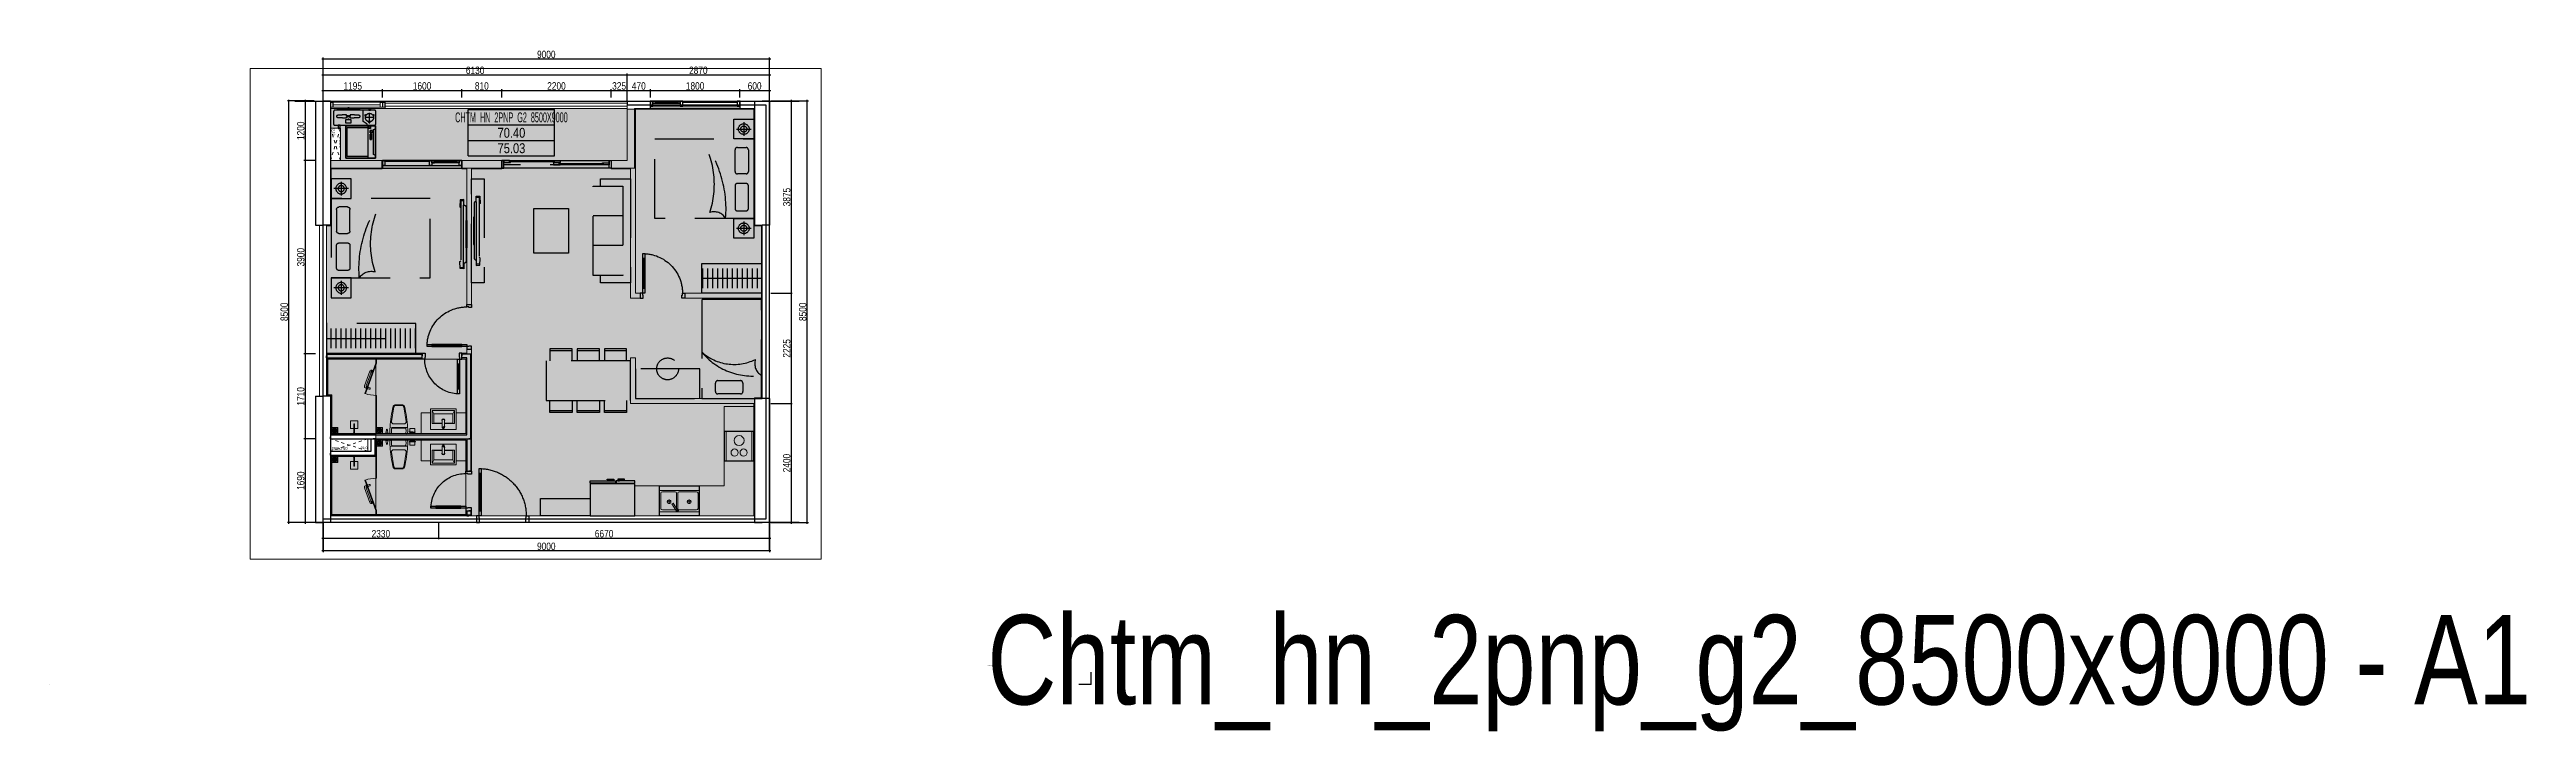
# Paper-space layout 'A1' of a CAD drawing. Header units: millimetres. Extents: x 0 to 1997, y -38 to 512.
# The model-space entities are those that its viewports show. They can reach past a viewport. Long polylines and large blocks are cut down to what shows.
import ezdxf
from ezdxf.enums import TextEntityAlignment as Align

# ---------------------------------------------------------------- set-up
doc = ezdxf.new("R2018")
doc.units = ezdxf.units.MM
for name, pattern in [('3PN B$0$HIDDENX2', [0.75, 0.5, -0.25]), ('CONTINOUS', [0]), ('DHDASHED4', [1.6, 0.8, -0.8]), ('HIDDEN', [9.525, 6.35, -3.175]), ('HIDDENX2', [0.75, 0.5, -0.25]), ('Xref Y2-Y4 ME$0$Xref MB Y2.Y4$0$Xr_truc thang N3 tang dien hinh$0$T-Can ho$0$HIDDEN3', [0.2, 0.1, -0.1])]:
    doc.linetypes.add(name, pattern=pattern)
doc.layers.get('0').update_dxf_attribs({"color": 231})
doc.layers.get('DefPoints').update_dxf_attribs({"color": 191})
doc.layers.add('2pn+g2', color=7, linetype='Continuous', true_color=0xeecdb4)
doc.layers.add('A-AREA-WALL-CENTER', color=210, linetype='Continuous', plot=False)
for name, color, linetype in [('A-CONC', 2, 'Continuous'), ('A-DIMS', 8, 'Continuous'), ('A-DOOR', 142, 'Continuous'), ('A-FURN', 251, 'DHDASHED4'), ('A-WALL', 1, 'Continuous')]:
    doc.layers.add(name, color=color, linetype=linetype)
for name, color, linetype, lineweight in [('A-Dien tich TT', 152, 'HIDDENX2', 5), ('A-EQPM', 127, 'Continuous', 9), ('A-FNSH', 253, 'Continuous', 9), ('A-LITE', 9, 'Continuous', 9), ('A-RAIL', 153, 'Continuous', 9), ('A-SHBD', 7, 'Continuous', 35), ('A-TEXT', 255, 'Continuous', 25), ('A-Truc ky thuat', 162, 'Continuous', 0), ('A-WALL-INT', 31, 'Continuous', 20), ('A-WALL-PRTN', 6, 'Continuous', 9)]:
    doc.layers.add(name, color=color, linetype=linetype, lineweight=lineweight)
doc.styles.get("Standard").update_dxf_attribs({"font": 'arial.ttf'})
doc.styles.add('VTK_Arial', font='arial.ttf', dxfattribs={"width": 0.8})
doc.styles.add('Xref Y2-Y4 ME$0$Xref MB Y2.Y4$0$Xr_truc thang N3 tang dien hinh$0$T-Can ho$0$Arial', font='arial.ttf')
doc.dimstyles.new('A-2.5-DIM_LAYOUT', dxfattribs={"dimscale": 0, "dimtxt": 6, "dimasz": 1, "dimexe": 1, "dimexo": 0, "dimgap": 0.5, "dimtad": 1, "dimdec": 0, "dimlfac": -1, "dimzin": 12, "dimdsep": 46, "dimtxsty": 'VTK_Arial', "dimblk": 'ARCHTICK', "dimcen": 0, "dimdle": 1, "dimclrd": 256, "dimclre": 256, "dimclrt": 7, "dimadec": 1, "dimazin": 3, "dimtfac": 1, "dimtdec": 0, "dimtix": 1, "dimtmove": 0, "dimatfit": 2, "dimfxl": 20, "dimtolj": 1, "dimtzin": 0, "dimlwd": -1, "dimlwe": -1, "dimarcsym": 0})

psp = doc.layouts.new('A1')

msp = doc.modelspace()

# ---------------------------------------------------------------- blocks, each defined once
blk = doc.blocks.new('A$C04148061')
at = {"layer": 'DefPoints'}
for points in [[(0, 0), (-10, 0)], [(0, 0), (0, 10)]]:
    blk.add_lwpolyline(points, dxfattribs=at)
at = {"layer": 'A-TEXT', "lineweight": 30, "width": 0.8, "flags": 104}
for tag, p in [('1.3.1', (-83.8, 56)), ('1.3.6', (-83.8, 16.5))]:
    blk.add_attdef(tag, text='', height=2.5, dxfattribs=at).set_placement(p, align=Align.TOP_LEFT)
blk = doc.blocks.new('_ArchTick')
at = {"color": 0, "linetype": 'ByBlock', "const_width": 0.15}
blk.add_lwpolyline([(-0.5, -0.5), (0.5, 0.5)], dxfattribs=at)
blk = doc.blocks.new('*D64')
at = {"layer": 'A-DIMS', "ltscale": 0.3, "transparency": 16777216}
for p, q in [((219.6, 491.6), (466.8, 491.6)), ((220.6, 473.4), (220.6, 492.6)), ((465.8, 473.4), (465.8, 492.6))]:
    blk.add_line(p, q, dxfattribs=at)
at = {"layer": 'DefPoints', "color": 0, "ltscale": 0.3, "transparency": 16777216}
for p in [(465.8, 491.6), (220.6, 473.4), (465.8, 473.4)]:
    blk.add_point(p, dxfattribs=at)
at = {"layer": 'A-DIMS', "ltscale": 0.3, "transparency": 16777216, "rotation": 180}
blk.add_blockref('_ArchTick', (220.6, 491.6), dxfattribs=at)
at = {"layer": 'A-DIMS', "ltscale": 0.3, "transparency": 16777216}
blk.add_blockref('_ArchTick', (465.8, 491.6), dxfattribs=at)
at = {"layer": 'A-DIMS', "color": 7, "ltscale": 0.3, "transparency": 16777216, "insert": (343.2, 495.2), "char_height": 6, "attachment_point": 5, "style": 'VTK_Arial'}
blk.add_mtext('\\A1;6130', dxfattribs=at)
blk = doc.blocks.new('*D65')
at = {"layer": 'A-DIMS', "ltscale": 0.3, "transparency": 16777216}
for p, q in [((464.8, 491.6), (581.6, 491.6)), ((465.8, 479), (465.8, 492.6)), ((580.6, 473.4), (580.6, 492.6))]:
    blk.add_line(p, q, dxfattribs=at)
at = {"layer": 'DefPoints', "color": 0, "ltscale": 0.3, "transparency": 16777216}
for p in [(580.6, 491.6), (465.8, 479), (580.6, 473.4)]:
    blk.add_point(p, dxfattribs=at)
at = {"layer": 'A-DIMS', "ltscale": 0.3, "transparency": 16777216, "rotation": 180}
blk.add_blockref('_ArchTick', (465.8, 491.6), dxfattribs=at)
at = {"layer": 'A-DIMS', "ltscale": 0.3, "transparency": 16777216}
blk.add_blockref('_ArchTick', (580.6, 491.6), dxfattribs=at)
at = {"layer": 'A-DIMS', "color": 7, "ltscale": 0.3, "transparency": 16777216, "insert": (523.2, 495.2), "char_height": 6, "attachment_point": 5, "style": 'VTK_Arial'}
blk.add_mtext('\\A1;2870', dxfattribs=at)
blk = doc.blocks.new('*D66')
at = {"layer": 'A-DIMS', "ltscale": 0.3, "transparency": 16777216}
for p, q in [((219.6, 504.5), (581.6, 504.5)), ((220.6, 473.4), (220.6, 505.5)), ((580.6, 473.4), (580.6, 505.5))]:
    blk.add_line(p, q, dxfattribs=at)
at = {"layer": 'DefPoints', "color": 0, "ltscale": 0.3, "transparency": 16777216}
for p in [(580.6, 504.5), (220.6, 473.4), (580.6, 473.4)]:
    blk.add_point(p, dxfattribs=at)
at = {"layer": 'A-DIMS', "ltscale": 0.3, "transparency": 16777216, "rotation": 180}
blk.add_blockref('_ArchTick', (220.6, 504.5), dxfattribs=at)
at = {"layer": 'A-DIMS', "ltscale": 0.3, "transparency": 16777216}
blk.add_blockref('_ArchTick', (580.6, 504.5), dxfattribs=at)
at = {"layer": 'A-DIMS', "color": 7, "ltscale": 0.3, "transparency": 16777216, "insert": (400.6, 508), "char_height": 6, "attachment_point": 5, "style": 'VTK_Arial'}
blk.add_mtext('\\A1;9000', dxfattribs=at)
blk = doc.blocks.new('*D67')
at = {"layer": 'A-DIMS', "ltscale": 0.3, "transparency": 16777216}
for p, q in [((213.3, 470.5), (205.1, 470.5)), ((206.1, 471.5), (206.1, 421.5)), ((213.3, 422.5), (205.1, 422.5))]:
    blk.add_line(p, q, dxfattribs=at)
at = {"layer": 'DefPoints', "color": 0, "ltscale": 0.3, "transparency": 16777216}
for p in [(213.3, 470.5), (206.1, 422.5), (213.3, 422.5)]:
    blk.add_point(p, dxfattribs=at)
at = {"layer": 'A-DIMS', "ltscale": 0.3, "transparency": 16777216}
for p, rotation in [((206.1, 470.5), 90), ((206.1, 422.5), 270)]:
    blk.add_blockref('_ArchTick', p, dxfattribs=dict(at, rotation=rotation))
at = {"layer": 'A-DIMS', "color": 7, "ltscale": 0.3, "transparency": 16777216, "insert": (202.6, 446.5), "char_height": 6, "attachment_point": 5, "rotation": 90, "style": 'VTK_Arial'}
blk.add_mtext('\\A1;1200', dxfattribs=at)
blk = doc.blocks.new('*D68')
at = {"layer": 'A-DIMS', "ltscale": 0.3, "transparency": 16777216}
for p, q in [((214.6, 422.5), (205.1, 422.5)), ((206.1, 423.5), (206.1, 265.5)), ((214.6, 266.5), (205.1, 266.5))]:
    blk.add_line(p, q, dxfattribs=at)
at = {"layer": 'DefPoints', "color": 0, "ltscale": 0.3, "transparency": 16777216}
for p in [(214.6, 422.5), (206.1, 266.5), (214.6, 266.5)]:
    blk.add_point(p, dxfattribs=at)
at = {"layer": 'A-DIMS', "ltscale": 0.3, "transparency": 16777216}
for p, rotation in [((206.1, 422.5), 90), ((206.1, 266.5), 270)]:
    blk.add_blockref('_ArchTick', p, dxfattribs=dict(at, rotation=rotation))
at = {"layer": 'A-DIMS', "color": 7, "ltscale": 0.3, "transparency": 16777216, "insert": (202.6, 344.5), "char_height": 6, "attachment_point": 5, "rotation": 90, "style": 'VTK_Arial'}
blk.add_mtext('\\A1;3900', dxfattribs=at)
blk = doc.blocks.new('*D69')
at = {"layer": 'A-DIMS', "ltscale": 0.3, "transparency": 16777216}
for p, q in [((214.6, 266.5), (205.1, 266.5)), ((206.1, 267.5), (206.1, 197.1)), ((214.6, 198.1), (205.1, 198.1))]:
    blk.add_line(p, q, dxfattribs=at)
at = {"layer": 'DefPoints', "color": 0, "ltscale": 0.3, "transparency": 16777216}
for p in [(214.6, 266.5), (206.1, 198.1), (214.6, 198.1)]:
    blk.add_point(p, dxfattribs=at)
at = {"layer": 'A-DIMS', "ltscale": 0.3, "transparency": 16777216}
for p, rotation in [((206.1, 266.5), 90), ((206.1, 198.1), 270)]:
    blk.add_blockref('_ArchTick', p, dxfattribs=dict(at, rotation=rotation))
at = {"layer": 'A-DIMS', "color": 7, "ltscale": 0.3, "transparency": 16777216, "insert": (202.6, 232.3), "char_height": 6, "attachment_point": 5, "rotation": 90, "style": 'VTK_Arial'}
blk.add_mtext('\\A1;1710', dxfattribs=at)
blk = doc.blocks.new('*D70')
at = {"layer": 'A-DIMS', "ltscale": 0.3, "transparency": 16777216}
for p, q in [((214.6, 198.1), (205.1, 198.1)), ((206.1, 199.1), (206.1, 129.5)), ((214.6, 130.5), (205.1, 130.5))]:
    blk.add_line(p, q, dxfattribs=at)
at = {"layer": 'DefPoints', "color": 0, "ltscale": 0.3, "transparency": 16777216}
for p in [(214.6, 198.1), (206.1, 130.5), (214.6, 130.5)]:
    blk.add_point(p, dxfattribs=at)
at = {"layer": 'A-DIMS', "ltscale": 0.3, "transparency": 16777216}
for p, rotation in [((206.1, 198.1), 90), ((206.1, 130.5), 270)]:
    blk.add_blockref('_ArchTick', p, dxfattribs=dict(at, rotation=rotation))
at = {"layer": 'A-DIMS', "color": 7, "ltscale": 0.3, "transparency": 16777216, "insert": (202.6, 164.3), "char_height": 6, "attachment_point": 5, "rotation": 90, "style": 'VTK_Arial'}
blk.add_mtext('\\A1;1690', dxfattribs=at)
blk = doc.blocks.new('*D71')
at = {"layer": 'A-DIMS', "ltscale": 0.3, "transparency": 16777216}
for p, q in [((205.1, 470.5), (191.9, 470.5)), ((192.9, 129.5), (192.9, 471.5)), ((205.1, 130.5), (191.9, 130.5))]:
    blk.add_line(p, q, dxfattribs=at)
at = {"layer": 'DefPoints', "color": 0, "ltscale": 0.3, "transparency": 16777216}
for p in [(192.9, 470.5), (205.1, 470.5), (205.1, 130.5)]:
    blk.add_point(p, dxfattribs=at)
at = {"layer": 'A-DIMS', "ltscale": 0.3, "transparency": 16777216}
for p, rotation in [((192.9, 470.5), 90), ((192.9, 130.5), 270)]:
    blk.add_blockref('_ArchTick', p, dxfattribs=dict(at, rotation=rotation))
at = {"layer": 'A-DIMS', "color": 7, "ltscale": 0.3, "transparency": 16777216, "insert": (189.3, 300.5), "char_height": 6, "attachment_point": 5, "rotation": 90, "style": 'VTK_Arial'}
blk.add_mtext('\\A1;8500', dxfattribs=at)
blk = doc.blocks.new('*D72')
at = {"layer": 'A-DIMS', "ltscale": 0.3, "transparency": 16777216}
for p, q in [((220.6, 130.5), (220.6, 117)), ((313.8, 130.5), (313.8, 117)), ((219.6, 118), (314.8, 118))]:
    blk.add_line(p, q, dxfattribs=at)
at = {"layer": 'DefPoints', "color": 0, "ltscale": 0.3, "transparency": 16777216}
for p in [(220.6, 130.5), (313.8, 130.5), (313.8, 118)]:
    blk.add_point(p, dxfattribs=at)
at = {"layer": 'A-DIMS', "ltscale": 0.3, "transparency": 16777216, "rotation": 180}
blk.add_blockref('_ArchTick', (220.6, 118), dxfattribs=at)
at = {"layer": 'A-DIMS', "ltscale": 0.3, "transparency": 16777216}
blk.add_blockref('_ArchTick', (313.8, 118), dxfattribs=at)
at = {"layer": 'A-DIMS', "color": 7, "ltscale": 0.3, "transparency": 16777216, "insert": (267.2, 121.5), "char_height": 6, "attachment_point": 5, "style": 'VTK_Arial'}
blk.add_mtext('\\A1;2330', dxfattribs=at)
blk = doc.blocks.new('*D73')
at = {"layer": 'A-DIMS', "ltscale": 0.3, "transparency": 16777216}
for p, q in [((313.8, 130.5), (313.8, 117)), ((580.6, 130.5), (580.6, 117)), ((312.8, 118), (581.6, 118))]:
    blk.add_line(p, q, dxfattribs=at)
at = {"layer": 'DefPoints', "color": 0, "ltscale": 0.3, "transparency": 16777216}
for p in [(313.8, 130.5), (580.6, 130.5), (580.6, 118)]:
    blk.add_point(p, dxfattribs=at)
at = {"layer": 'A-DIMS', "ltscale": 0.3, "transparency": 16777216, "rotation": 180}
blk.add_blockref('_ArchTick', (313.8, 118), dxfattribs=at)
at = {"layer": 'A-DIMS', "ltscale": 0.3, "transparency": 16777216}
blk.add_blockref('_ArchTick', (580.6, 118), dxfattribs=at)
at = {"layer": 'A-DIMS', "color": 7, "ltscale": 0.3, "transparency": 16777216, "insert": (447.2, 121.5), "char_height": 6, "attachment_point": 5, "style": 'VTK_Arial'}
blk.add_mtext('\\A1;6670', dxfattribs=at)
blk = doc.blocks.new('*D74')
at = {"layer": 'A-DIMS', "ltscale": 0.3, "transparency": 16777216}
for p, q in [((220.6, 125.2), (220.6, 106.7)), ((580.6, 125.2), (580.6, 106.7)), ((581.6, 107.7), (219.6, 107.7))]:
    blk.add_line(p, q, dxfattribs=at)
at = {"layer": 'DefPoints', "color": 0, "ltscale": 0.3, "transparency": 16777216}
for p in [(220.6, 125.2), (580.6, 125.2), (220.6, 107.7)]:
    blk.add_point(p, dxfattribs=at)
at = {"layer": 'A-DIMS', "ltscale": 0.3, "transparency": 16777216, "rotation": 180}
blk.add_blockref('_ArchTick', (220.6, 107.7), dxfattribs=at)
at = {"layer": 'A-DIMS', "ltscale": 0.3, "transparency": 16777216}
blk.add_blockref('_ArchTick', (580.6, 107.7), dxfattribs=at)
at = {"layer": 'A-DIMS', "color": 7, "ltscale": 0.3, "transparency": 16777216, "insert": (400.6, 111.3), "char_height": 6, "attachment_point": 5, "style": 'VTK_Arial'}
blk.add_mtext('\\A1;9000', dxfattribs=at)
blk = doc.blocks.new('*D75')
at = {"layer": 'A-DIMS', "ltscale": 0.3, "transparency": 16777216}
for p, q in [((581.6, 470.5), (599, 470.5)), ((598, 471.5), (598, 314.5)), ((581.6, 315.5), (599, 315.5))]:
    blk.add_line(p, q, dxfattribs=at)
at = {"layer": 'DefPoints', "color": 0, "ltscale": 0.3, "transparency": 16777216}
for p in [(581.6, 470.5), (581.6, 315.5), (598, 315.5)]:
    blk.add_point(p, dxfattribs=at)
at = {"layer": 'A-DIMS', "ltscale": 0.3, "transparency": 16777216}
for p, rotation in [((598, 470.5), 90), ((598, 315.5), 270)]:
    blk.add_blockref('_ArchTick', p, dxfattribs=dict(at, rotation=rotation))
at = {"layer": 'A-DIMS', "color": 7, "ltscale": 0.3, "transparency": 16777216, "insert": (594.5, 393), "char_height": 6, "attachment_point": 5, "rotation": 90, "style": 'VTK_Arial'}
blk.add_mtext('\\A1;3875', dxfattribs=at)
blk = doc.blocks.new('*D76')
at = {"layer": 'A-DIMS', "ltscale": 0.3, "transparency": 16777216}
for p, q in [((581.6, 315.5), (599, 315.5)), ((598, 316.5), (598, 225.5)), ((581.6, 226.5), (599, 226.5))]:
    blk.add_line(p, q, dxfattribs=at)
at = {"layer": 'DefPoints', "color": 0, "ltscale": 0.3, "transparency": 16777216}
for p in [(581.6, 315.5), (581.6, 226.5), (598, 226.5)]:
    blk.add_point(p, dxfattribs=at)
at = {"layer": 'A-DIMS', "ltscale": 0.3, "transparency": 16777216}
for p, rotation in [((598, 315.5), 90), ((598, 226.5), 270)]:
    blk.add_blockref('_ArchTick', p, dxfattribs=dict(at, rotation=rotation))
at = {"layer": 'A-DIMS', "color": 7, "ltscale": 0.3, "transparency": 16777216, "insert": (594.5, 271), "char_height": 6, "attachment_point": 5, "rotation": 90, "style": 'VTK_Arial'}
blk.add_mtext('\\A1;2225', dxfattribs=at)
blk = doc.blocks.new('*D77')
at = {"layer": 'A-DIMS', "ltscale": 0.3, "transparency": 16777216}
for p, q in [((581.6, 226.5), (599, 226.5)), ((598, 227.5), (598, 129.5)), ((581.6, 130.5), (599, 130.5))]:
    blk.add_line(p, q, dxfattribs=at)
at = {"layer": 'DefPoints', "color": 0, "ltscale": 0.3, "transparency": 16777216}
for p in [(581.6, 226.5), (581.6, 130.5), (598, 130.5)]:
    blk.add_point(p, dxfattribs=at)
at = {"layer": 'A-DIMS', "ltscale": 0.3, "transparency": 16777216}
for p, rotation in [((598, 226.5), 90), ((598, 130.5), 270)]:
    blk.add_blockref('_ArchTick', p, dxfattribs=dict(at, rotation=rotation))
at = {"layer": 'A-DIMS', "color": 7, "ltscale": 0.3, "transparency": 16777216, "insert": (594.5, 178.5), "char_height": 6, "attachment_point": 5, "rotation": 90, "style": 'VTK_Arial'}
blk.add_mtext('\\A1;2400', dxfattribs=at)
blk = doc.blocks.new('*D78')
at = {"layer": 'A-DIMS', "ltscale": 0.3, "transparency": 16777216}
for p, q in [((593.1, 470.5), (612, 470.5)), ((611, 129.5), (611, 471.5)), ((593.1, 130.5), (612, 130.5))]:
    blk.add_line(p, q, dxfattribs=at)
at = {"layer": 'DefPoints', "color": 0, "ltscale": 0.3, "transparency": 16777216}
for p in [(593.1, 470.5), (611, 470.5), (593.1, 130.5)]:
    blk.add_point(p, dxfattribs=at)
at = {"layer": 'A-DIMS', "ltscale": 0.3, "transparency": 16777216}
for p, rotation in [((611, 470.5), 90), ((611, 130.5), 270)]:
    blk.add_blockref('_ArchTick', p, dxfattribs=dict(at, rotation=rotation))
at = {"layer": 'A-DIMS', "color": 7, "ltscale": 0.3, "transparency": 16777216, "insert": (607.4, 300.5), "char_height": 6, "attachment_point": 5, "rotation": 90, "style": 'VTK_Arial'}
blk.add_mtext('\\A1;8500', dxfattribs=at)
blk = doc.blocks.new('*D79')
at = {"layer": 'A-DIMS', "ltscale": 0.3, "transparency": 16777216}
for p, q in [((220.6, 473.4), (220.6, 480)), ((268.4, 473.4), (268.4, 480)), ((219.6, 479), (269.4, 479))]:
    blk.add_line(p, q, dxfattribs=at)
at = {"layer": 'DefPoints', "color": 0, "ltscale": 0.3, "transparency": 16777216}
for p in [(220.6, 473.4), (268.4, 479), (268.4, 473.4)]:
    blk.add_point(p, dxfattribs=at)
at = {"layer": 'A-DIMS', "ltscale": 0.3, "transparency": 16777216, "rotation": 180}
blk.add_blockref('_ArchTick', (220.6, 479), dxfattribs=at)
at = {"layer": 'A-DIMS', "ltscale": 0.3, "transparency": 16777216}
blk.add_blockref('_ArchTick', (268.4, 479), dxfattribs=at)
at = {"layer": 'A-DIMS', "color": 7, "ltscale": 0.3, "transparency": 16777216, "insert": (244.5, 482.6), "char_height": 6, "attachment_point": 5, "style": 'VTK_Arial'}
blk.add_mtext('\\A1;1195', dxfattribs=at)
blk = doc.blocks.new('*D80')
at = {"layer": 'A-DIMS', "ltscale": 0.3, "transparency": 16777216}
for p, q in [((268.4, 473.4), (268.4, 480)), ((332.4, 473.4), (332.4, 480)), ((267.4, 479), (333.4, 479))]:
    blk.add_line(p, q, dxfattribs=at)
at = {"layer": 'DefPoints', "color": 0, "ltscale": 0.3, "transparency": 16777216}
for p in [(268.4, 473.4), (332.4, 479), (332.4, 473.4)]:
    blk.add_point(p, dxfattribs=at)
at = {"layer": 'A-DIMS', "ltscale": 0.3, "transparency": 16777216, "rotation": 180}
blk.add_blockref('_ArchTick', (268.4, 479), dxfattribs=at)
at = {"layer": 'A-DIMS', "ltscale": 0.3, "transparency": 16777216}
blk.add_blockref('_ArchTick', (332.4, 479), dxfattribs=at)
at = {"layer": 'A-DIMS', "color": 7, "ltscale": 0.3, "transparency": 16777216, "insert": (300.4, 482.6), "char_height": 6, "attachment_point": 5, "style": 'VTK_Arial'}
blk.add_mtext('\\A1;1600', dxfattribs=at)
blk = doc.blocks.new('*D81')
at = {"layer": 'A-DIMS', "ltscale": 0.3, "transparency": 16777216}
for p, q in [((332.4, 473.4), (332.4, 480)), ((364.8, 473.4), (364.8, 480)), ((331.4, 479), (365.8, 479))]:
    blk.add_line(p, q, dxfattribs=at)
at = {"layer": 'DefPoints', "color": 0, "ltscale": 0.3, "transparency": 16777216}
for p in [(332.4, 473.4), (364.8, 479), (364.8, 473.4)]:
    blk.add_point(p, dxfattribs=at)
at = {"layer": 'A-DIMS', "ltscale": 0.3, "transparency": 16777216, "rotation": 180}
blk.add_blockref('_ArchTick', (332.4, 479), dxfattribs=at)
at = {"layer": 'A-DIMS', "ltscale": 0.3, "transparency": 16777216}
blk.add_blockref('_ArchTick', (364.8, 479), dxfattribs=at)
at = {"layer": 'A-DIMS', "color": 7, "ltscale": 0.3, "transparency": 16777216, "insert": (348.6, 482.6), "char_height": 6, "attachment_point": 5, "style": 'VTK_Arial'}
blk.add_mtext('\\A1;810', dxfattribs=at)
blk = doc.blocks.new('*D82')
at = {"layer": 'A-DIMS', "ltscale": 0.3, "transparency": 16777216}
for p, q in [((364.8, 473.4), (364.8, 480)), ((452.8, 473.4), (452.8, 480)), ((363.8, 479), (453.8, 479))]:
    blk.add_line(p, q, dxfattribs=at)
at = {"layer": 'DefPoints', "color": 0, "ltscale": 0.3, "transparency": 16777216}
for p in [(364.8, 473.4), (452.8, 479), (452.8, 473.4)]:
    blk.add_point(p, dxfattribs=at)
at = {"layer": 'A-DIMS', "ltscale": 0.3, "transparency": 16777216, "rotation": 180}
blk.add_blockref('_ArchTick', (364.8, 479), dxfattribs=at)
at = {"layer": 'A-DIMS', "ltscale": 0.3, "transparency": 16777216}
blk.add_blockref('_ArchTick', (452.8, 479), dxfattribs=at)
at = {"layer": 'A-DIMS', "color": 7, "ltscale": 0.3, "transparency": 16777216, "insert": (408.8, 482.6), "char_height": 6, "attachment_point": 5, "style": 'VTK_Arial'}
blk.add_mtext('\\A1;2200', dxfattribs=at)
blk = doc.blocks.new('*D83')
at = {"layer": 'A-DIMS', "transparency": 16777216}
for p, q in [((484.6, 473.4), (484.6, 480)), ((556.6, 473.4), (556.6, 480)), ((483.6, 479), (557.6, 479))]:
    blk.add_line(p, q, dxfattribs=at)
at = {"layer": 'DefPoints', "color": 0, "transparency": 16777216}
for p in [(484.6, 473.4), (556.6, 479), (556.6, 473.4)]:
    blk.add_point(p, dxfattribs=at)
at = {"layer": 'A-DIMS', "transparency": 16777216, "rotation": 180}
blk.add_blockref('_ArchTick', (484.6, 479), dxfattribs=at)
at = {"layer": 'A-DIMS', "transparency": 16777216}
blk.add_blockref('_ArchTick', (556.6, 479), dxfattribs=at)
at = {"layer": 'A-DIMS', "color": 7, "transparency": 16777216, "insert": (520.6, 482.6), "char_height": 6, "attachment_point": 5, "style": 'VTK_Arial'}
blk.add_mtext('\\A1;1800', dxfattribs=at)
blk = doc.blocks.new('*D84')
at = {"layer": 'A-DIMS', "transparency": 16777216}
for p, q in [((556.6, 473.4), (556.6, 480)), ((580.6, 473.4), (580.6, 480)), ((555.6, 479), (581.6, 479))]:
    blk.add_line(p, q, dxfattribs=at)
at = {"layer": 'DefPoints', "color": 0, "transparency": 16777216}
for p in [(556.6, 473.4), (580.6, 479), (580.6, 473.4)]:
    blk.add_point(p, dxfattribs=at)
at = {"layer": 'A-DIMS', "transparency": 16777216, "rotation": 180}
blk.add_blockref('_ArchTick', (556.6, 479), dxfattribs=at)
at = {"layer": 'A-DIMS', "transparency": 16777216}
blk.add_blockref('_ArchTick', (580.6, 479), dxfattribs=at)
at = {"layer": 'A-DIMS', "color": 7, "transparency": 16777216, "insert": (568.6, 482.6), "char_height": 6, "attachment_point": 5, "style": 'VTK_Arial'}
blk.add_mtext('\\A1;600', dxfattribs=at)
blk = doc.blocks.new('*D86')
at = {"layer": 'A-DIMS', "transparency": 16777216}
for p, q in [((452.8, 473.4), (452.8, 480)), ((465.8, 470.5), (465.8, 480)), ((451.8, 479), (466.8, 479))]:
    blk.add_line(p, q, dxfattribs=at)
at = {"layer": 'DefPoints', "color": 0, "transparency": 16777216}
for p in [(452.8, 473.4), (465.8, 479), (465.8, 470.5)]:
    blk.add_point(p, dxfattribs=at)
at = {"layer": 'A-DIMS', "transparency": 16777216, "rotation": 180}
blk.add_blockref('_ArchTick', (452.8, 479), dxfattribs=at)
at = {"layer": 'A-DIMS', "transparency": 16777216}
blk.add_blockref('_ArchTick', (465.8, 479), dxfattribs=at)
at = {"layer": 'A-DIMS', "color": 7, "transparency": 16777216, "insert": (459.3, 482.6), "char_height": 6, "attachment_point": 5, "style": 'VTK_Arial'}
blk.add_mtext('\\A1;325', dxfattribs=at)
blk = doc.blocks.new('*D87')
at = {"layer": 'A-DIMS', "transparency": 16777216}
for p, q in [((465.8, 470.5), (465.8, 480)), ((484.6, 476.7), (484.6, 480)), ((464.8, 479), (485.6, 479))]:
    blk.add_line(p, q, dxfattribs=at)
at = {"layer": 'DefPoints', "color": 0, "transparency": 16777216}
for p in [(465.8, 470.5), (484.6, 479), (484.6, 476.7)]:
    blk.add_point(p, dxfattribs=at)
at = {"layer": 'A-DIMS', "transparency": 16777216, "rotation": 180}
blk.add_blockref('_ArchTick', (465.8, 479), dxfattribs=at)
at = {"layer": 'A-DIMS', "transparency": 16777216}
blk.add_blockref('_ArchTick', (484.6, 479), dxfattribs=at)
at = {"layer": 'A-DIMS', "color": 7, "transparency": 16777216, "insert": (475.2, 482.6), "char_height": 6, "attachment_point": 5, "style": 'VTK_Arial'}
blk.add_mtext('\\A1;470', dxfattribs=at)
blk = doc.blocks.new('DT-CAN')
at = {"layer": 'DefPoints'}
for p, q in [((-871, 0), (871, 0)), ((-871, -934), (-871, 0)), ((871, -934), (871, 0)), ((-871, -311), (871, -311)), ((-871, -623), (871, -623)), ((-871, -934), (871, -934))]:
    blk.add_line(p, q, dxfattribs=at)
at = {"layer": 'DefPoints', "color": 5, "style": 'VTK_Arial', "width": 0.8}
blk.add_attdef('DT-TT', text='', height=200, dxfattribs=at).set_placement((0, -569), align=Align.CENTER)
at = {"layer": 'DefPoints', "color": 7, "style": 'VTK_Arial', "width": 0.5}
blk.add_attdef('LOAICAN', text='', height=200, dxfattribs=at).set_placement((0, -258), align=Align.CENTER)
at = {"layer": 'DefPoints', "color": 6, "style": 'VTK_Arial', "width": 0.8}
blk.add_attdef('DT-TIM', text='', height=200, dxfattribs=at).set_placement((0, -880), align=Align.CENTER)
blk = doc.blocks.new('*U60')
blk.add_lwpolyline([(0, 0), (0, 250), (750, 250), (750, 0)], close=True)
at = {"linetype": 'Xref Y2-Y4 ME$0$Xref MB Y2.Y4$0$Xr_truc thang N3 tang dien hinh$0$T-Can ho$0$HIDDEN3'}
for points in [[(0, 0), (750, 250)], [(0, 250), (750, 0)]]:
    blk.add_lwpolyline(points, dxfattribs=at)
at = {"style": 'Xref Y2-Y4 ME$0$Xref MB Y2.Y4$0$Xr_truc thang N3 tang dien hinh$0$T-Can ho$0$Arial'}
blk.add_text('0.19', height=50, dxfattribs=at).set_placement((7, 43))
blk.add_attdef('--', text='', height=88, dxfattribs=at).set_placement((127, 190), align=Align.MIDDLE_CENTER)
blk = doc.blocks.new('*U11')
blk.add_lwpolyline([(0, 0), (0, 200), (650, 200), (650, 0)], close=True)
at = {"linetype": 'Xref Y2-Y4 ME$0$Xref MB Y2.Y4$0$Xr_truc thang N3 tang dien hinh$0$T-Can ho$0$HIDDEN3'}
for points in [[(0, 0), (650, 200)], [(0, 200), (650, 0)]]:
    blk.add_lwpolyline(points, dxfattribs=at)
at = {"style": 'Xref Y2-Y4 ME$0$Xref MB Y2.Y4$0$Xr_truc thang N3 tang dien hinh$0$T-Can ho$0$Arial'}
blk.add_text('0.13', height=50, dxfattribs=at).set_placement((7, 43))
blk.add_attdef('--', text='', height=88, dxfattribs=at).set_placement((127, 190), align=Align.MIDDLE_CENTER)
blk = doc.blocks.new('*U44')
at = {"ltscale": 0.3}
for p, q in [((0, 2400), (0, 0)), ((600, 2400), (0, 2400)), ((600, 600), (600, 2400)), ((2200, 600), (600, 600)), ((2200, 0), (2200, 600)), ((0, 0), (2200, 0))]:
    blk.add_line(p, q, dxfattribs=at)
blk = doc.blocks.new('*U47')
at = {"linetype": 'HIDDEN', "ltscale": 0.3}
for p, q in [((-750, -150), (-750, -1950)), ((-150, -150), (-750, -150)), ((-150, -1950), (-150, -150)), ((-150, -750), (-750, -750)), ((-150, -1350), (-750, -1350)), ((-750, -1950), (-150, -1950))]:
    blk.add_line(p, q, dxfattribs=at)
blk.add_lwpolyline([(-600, -1950), (-600, -2100), (0, -2100), (0, 0), (-600, 0), (-600, -150)], dxfattribs=at)
blk = doc.blocks.new('*U43')
at = {"linetype": 'HIDDEN', "ltscale": 0.3}
for p, q in [((650, 0), (0, 0)), ((0, 0), (0, -600)), ((0, 0), (0, -444)), ((0, 0), (650, 0)), ((650, -600), (650, 0)), ((650, 0), (650, -444)), ((0, -600), (0, -444)), ((650, -444), (0, -444)), ((30, -30), (620, -30)), ((30, -444), (30, -30)), ((620, -444), (30, -444)), ((373, -490), (373, -518)), ((484, -490), (373, -490)), ((484, -518), (484, -490)), ((512, -490), (512, -532)), ((558, -490), (512, -490)), ((558, -532), (558, -490)), ((620, -30), (620, -444)), ((650, -600), (650, -444)), ((0, -600), (650, -600)), ((0, -600), (650, -600)), ((56, -600), (72, -560)), ((72, -560), (578, -560)), ((373, -518), (484, -518)), ((512, -532), (558, -532)), ((578, -560), (594, -600))]:
    blk.add_line(p, q, dxfattribs=at)
for points in [[(650, -600), (0, -600), (0, 0), (650, 0)], [(650, -600), (0, -600), (0, -444), (0, 0), (650, 0), (650, -444)], [(30, -444), (30, -30), (620, -30), (620, -444)], [(484, -518), (373, -518), (373, -490), (484, -490)], [(558, -532), (512, -532), (512, -490), (558, -490)]]:
    blk.add_lwpolyline(points, close=True, dxfattribs=at)
blk = doc.blocks.new('F-PN-GIUONG-2000X1200')
at = {"linetype": 'HIDDEN', "ltscale": 0.3}
for p, q in [((94, -780), (94, -323)), ((142, -275), (315, -275)), ((363, -323), (363, -780)), ((315, -828), (142, -828))]:
    blk.add_line(p, q, dxfattribs=at)
blk.add_lwpolyline([(0, 0), (0, -1200), (2000, -1200), (2000, 0)], close=True, dxfattribs=at)
for centre, radius, start, end in [((1762, -1014), 1306, 129.0562, 188.1806), ((1666, -651), 976, 138.1451, 206.0207), ((142, -323), 47.8, 90, 180), ((315, -323), 47.8, 0, 90), ((142, -780), 47.8, 180, 270), ((315, -780), 47.8, 270, 0), ((708, -1349), 282, 73.3332, 147.9618)]:
    blk.add_arc(centre, radius, start, end, dxfattribs=at)
blk = doc.blocks.new('F-PN-GIUONG-2000X1600')
at = {"linetype": 'HIDDEN', "ltscale": 0.3}
for p, q in [((111, -198), (111, -656)), ((333, -151), (159, -151)), ((380, -656), (380, -198)), ((111, -1381), (111, -944)), ((159, -704), (333, -704)), ((159, -896), (333, -896)), ((380, -944), (380, -1381)), ((333, -1429), (159, -1429))]:
    blk.add_line(p, q, dxfattribs=at)
blk.add_lwpolyline([(2000, 0), (2000, -1600), (0, -1600), (0, 0), (2000, 0)], dxfattribs=at)
for centre, radius, start, end in [((159, -198), 47.8, 90, 180), ((333, -198), 47.8, 0, 90), ((2879, -183), 2317, 175.4814, 217.72), ((809, 149), 282, 212.0382, 286.6668), ((2591, -688), 1794, 161.5628, 210.5744), ((159, -656), 47.8, 180, 270), ((159, -944), 47.8, 90, 180), ((333, -656), 47.8, 270, 0), ((333, -944), 47.8, 0, 90), ((159, -1381), 47.8, 180, 270), ((333, -1381), 47.8, 270, 0)]:
    blk.add_arc(centre, radius, start, end, dxfattribs=at)
blk = doc.blocks.new('*U34')
at = {"linetype": 'HIDDEN', "ltscale": 0.3}
blk.add_lwpolyline([(0, 0), (350, 0), (350, -1000), (0, -1000)], close=True, dxfattribs=at)
blk = doc.blocks.new('*U45')
at = {"linetype": 'HIDDEN', "ltscale": 0.3}
blk.add_lwpolyline([(600, 0), (0, 0), (0, -1300), (600, -1300)], close=True, dxfattribs=at)
blk.add_circle((600, -650), 220, dxfattribs=at)
blk = doc.blocks.new('E-CHUNG-CUCNONG-DH')
at = {"linetype": 'HIDDEN', "ltscale": 0.3}
for p, q in [((-127, 158), (-127, 194)), ((392, 151), (203, 151)), ((221, 195), (205, 205)), ((218, 208), (208, 192)), ((288, 54), (307, 54)), ((293, 314), (312, 314)), ((298, 57), (298, 246)), ((298, 63), (298, 44)), ((302, 304), (302, 323)), ((374, 195), (390, 205)), ((387, 192), (377, 208)), ((-302, -61), (-321, -61)), ((-312, -52), (-312, -71)), ((293, -61), (312, -61)), ((302, -52), (302, -71))]:
    blk.add_line(p, q, dxfattribs=at)
blk.add_lwpolyline([(-406, 0), (406, 0, 0.414214), (425, 19), (425, 276, 0.414214), (401, 300), (-401, 300, 0.414214), (-425, 276), (-425, 19, 0.414214)], format="xyb", close=True, dxfattribs=at)
for points in [[(-364, 300), (-358, 314, -0.306678), (-345, 323), (90, 323, -0.306678), (103, 314), (109, 300)], [(219, 177), (206, 194, -0.677033), (215, 209), (236, 206)], [(314, 70), (306, 50, -0.677033), (289, 50), (281, 70)], [(359, 206), (380, 209, -0.677033), (389, 194), (376, 177)]]:
    blk.add_lwpolyline(points, format="xyb", dxfattribs=at)
for points in [[(103, 314), (-358, 314)], [(-134, 106), (-134, 128), (-121, 128), (-121, 106)], [(250, 0), (250, 16), (170, 73), (170, 300)], [(286, 323), (286, 300)], [(318, 323), (318, 300)], [(-328, -71), (-328, 0)], [(-296, -71), (-296, 0)], [(286, -71), (286, 0)], [(318, -71), (318, 0)]]:
    blk.add_lwpolyline(points, dxfattribs=at)
for points in [[(-183, 47), (-72, 47), (-72, 106), (-183, 106)], [(283, 300), (321, 300), (321, 323), (283, 323)], [(283, 0), (321, 0), (321, -71), (283, -71)], [(-293, 0), (-331, 0), (-331, -71), (-293, -71)]]:
    blk.add_lwpolyline(points, close=True, dxfattribs=at)
for centre, radius in [((298, 151), 82.6), ((302, 314), 4.72), ((-312, -61), 4.72), ((302, -61), 4.72)]:
    blk.add_circle(centre, radius, dxfattribs=at)
blk.add_arc((-127, 257), 75.6, 61.0445, 118.9555, dxfattribs=at)
for points, weights, knots in [([(-162, 193), (-162, 188), (-162, 183), (-148, 183), (-134, 183), (-134, 176), (-134, 169), (-148, 169), (-162, 169), (-162, 164), (-162, 159), (-162, 152), (-167, 148), (-171, 144), (-177, 144), (-264, 150), (-351, 156), (-364, 158), (-364, 171), (-364, 176), (-364, 181), (-364, 194), (-351, 195), (-264, 202), (-177, 208), (-171, 208), (-167, 204), (-162, 200), (-162, 193)], [1, 1, 1, 1, 1, 1, 1, 1, 1, 1, 1, 0.916058650995, 1, 0.916058650995, 1, 1, 1, 0.734760240583, 1, 1, 1, 0.734760240583, 1, 1, 1, 0.916058650995, 1, 0.916058650995, 1], [0, 0, 0, 1, 1, 2, 2, 3, 3, 4, 4, 5, 5, 5.825313, 5.825313, 6.650626, 6.650626, 7.650626, 7.650626, 9.141593, 9.141593, 10.141593, 10.141593, 11.632559, 11.632559, 12.632559, 12.632559, 13.457872, 13.457872, 14.283185, 14.283185, 14.283185]), ([(96, 156), (9, 150), (-78, 144), (-84, 144), (-88, 148), (-93, 152), (-93, 159), (-93, 164), (-93, 169), (-107, 169), (-121, 169), (-121, 176), (-121, 183), (-107, 183), (-93, 183), (-93, 188), (-93, 193), (-93, 200), (-88, 204), (-84, 208), (-78, 208), (9, 202), (96, 195), (109, 194), (109, 181), (109, 176), (109, 171), (109, 158), (96, 156)], [1, 1, 1, 0.916058650995, 1, 0.916058650995, 1, 1, 1, 1, 1, 1, 1, 1, 1, 1, 1, 0.916058650995, 1, 0.916058650995, 1, 1, 1, 0.734760240583, 1, 1, 1, 0.734760240583, 1], [0, 0, 0, 1, 1, 1.825313, 1.825313, 2.650626, 2.650626, 3.650626, 3.650626, 4.650626, 4.650626, 5.650626, 5.650626, 6.650626, 6.650626, 7.650626, 7.650626, 8.475939, 8.475939, 9.301253, 9.301253, 10.301253, 10.301253, 11.792219, 11.792219, 12.792219, 12.792219, 14.283185, 14.283185, 14.283185])]:
    blk.add_rational_spline(points, weights, degree=2, knots=knots, dxfattribs=at)
blk = doc.blocks.new('*U39')
at = {"linetype": 'HIDDEN', "ltscale": 0.3}
blk.add_line((2160, 85), (40, 85), dxfattribs=at)
for p, q in [((158, 15), (158, 24)), ((1161, 60), (1161, 69))]:
    blk.add_line(p, q)
blk.add_lwpolyline([(0, 0), (2200, 0), (2200, 150), (0, 150)], close=True)
for points in [[(40, 54), (40, 0), (0, 0), (0, 150), (40, 150), (40, 0), (40, 0), (40, 54)], [(155, 0), (40, 0), (40, 10), (40, 10), (40, 40), (155, 40), (162, 40), (170, 40), (170, 25), (155, 25), (155, 15)], [(155, 0), (162, 0), (170, 0), (170, 15), (155, 15)], [(158, 15), (1054, 15), (1054, 24), (158, 24)], [(1172, 45), (1042, 45), (1042, 45), (1042, 45), (1042, 85), (1157, 85), (1164, 85), (1172, 85), (1172, 70), (1157, 70), (1157, 60), (1172, 60), (1172, 45)], [(1042, 0), (1172, 0), (1172, 0), (1172, 0), (1172, 40), (1057, 40), (1050, 40), (1042, 40), (1042, 25), (1057, 25), (1057, 15), (1042, 15), (1042, 0)], [(1161, 60), (2042, 60), (2042, 69), (1161, 69)], [(2160, 45), (2160, 45), (2160, 85), (2045, 85), (2038, 85), (2030, 85), (2030, 70), (2045, 70), (2045, 60)], [(2045, 60), (2030, 60), (2030, 45), (2160, 45), (2160, 45), (2160, 45), (2160, 45)], [(2160, 54), (2160, 0), (2200, 0), (2200, 150), (2160, 150), (2160, 0), (2160, 0), (2160, 54)]]:
    blk.add_lwpolyline(points)
blk = doc.blocks.new('E-CHUNG-LOUVER')
blk.add_line((1100, 150), (0, 150))
at = {"linetype": 'HIDDEN', "ltscale": 0.3}
blk.add_line((50, 75), (1000, 75), dxfattribs=at)
for points in [[(0, 150), (1100, 150), (1100, 0), (0, 0)], [(1050, 125), (0, 125), (0, 25), (1050, 25)], [(49, 123), (2, 123), (2, 26), (49, 26)], [(1049, 123), (1002, 123), (1002, 26), (1049, 26)], [(1100, 25), (1050, 25), (1050, 125), (1100, 125)], [(1097, 28), (1053, 28), (1053, 122), (1097, 122)]]:
    blk.add_lwpolyline(points, close=True)
for points in [[(50, 125), (0, 125), (0, 25), (50, 25), (50, 125), (0, 125)], [(1050, 125), (1000, 125), (1000, 25), (1050, 25), (1050, 125), (1000, 125)]]:
    blk.add_lwpolyline(points)
blk = doc.blocks.new('*U51')
blk.add_line((4880, 150), (0, 150))
for points in [[(0, 150), (4880, 150), (4880, 0), (0, 0)], [(0, 105), (4880, 105), (4880, 45), (0, 45)]]:
    blk.add_lwpolyline(points, close=True)
blk = doc.blocks.new('*U40')
blk.add_line((0, -150), (1800, -150))
at = {"ltscale": 2000}
for points in [[(0, 0), (0, -150), (-5, -150), (-5, 0)], [(1805, 0), (1805, -150), (1800, -150), (1800, 0)]]:
    blk.add_lwpolyline(points, close=True, dxfattribs=at)
for points in [[(1800, 0), (0, 0), (0, -100), (1800, -100)], [(0, 0), (50, 0), (50, -100), (0, -100)], [(1150, 0), (1200, 0), (1200, -100), (1150, -100)], [(1200, 0), (1750, 0), (1750, -45), (1200, -45)], [(1250, 0), (1200, 0), (1200, -45), (1250, -45)], [(1700, 0), (1750, 0), (1750, -45), (1700, -45)], [(1750, 0), (1800, 0), (1800, -100), (1750, -100)], [(40, -10), (1160, -10), (1160, -20), (40, -20)], [(1240, -10), (1710, -10), (1710, -20), (1240, -20)]]:
    blk.add_lwpolyline(points, close=True)
blk = doc.blocks.new('*U42')
blk.add_line((-100, -70), (-850, -70))
for points in [[(140, 0), (140, -60), (40, -60), (40, -50), (0, -50), (0, 0)], [(0, -50), (-950, -50), (-950, -90), (0, -90)], [(-100, -50), (-100, -90), (-850, -90), (-850, -50)], [(140, -1050), (140, -990), (40, -990), (40, -1000), (0, -1000), (0, -1050)]]:
    blk.add_lwpolyline(points, close=True)
at = {"linetype": '3PN B$0$HIDDENX2', "ltscale": 300}
blk.add_arc((0, -50), 950, 180, 270, dxfattribs=at)
blk = doc.blocks.new('*U56')
blk.add_line((-100, -70), (-700, -70))
for points in [[(100, 0), (100, -60), (40, -60), (40, -50), (0, -50), (0, 0)], [(0, -50), (-800, -50), (-800, -90), (0, -90)], [(-100, -50), (-100, -90), (-700, -90), (-700, -50)], [(100, -900), (100, -840), (40, -840), (40, -850), (0, -850), (0, -900)]]:
    blk.add_lwpolyline(points, close=True)
at = {"linetype": '3PN B$0$HIDDENX2', "ltscale": 300}
blk.add_arc((0, -50), 800, 180, 270, dxfattribs=at)
blk = doc.blocks.new('*U55')
blk.add_line((-100, -70), (-600, -70))
for points in [[(120, 0), (120, -60), (40, -60), (40, -50), (0, -50), (0, 0)], [(0, -50), (-700, -50), (-700, -90), (0, -90)], [(-100, -50), (-100, -90), (-600, -90), (-600, -50)], [(120, -800), (120, -740), (40, -740), (40, -750), (0, -750), (0, -800)]]:
    blk.add_lwpolyline(points, close=True)
at = {"linetype": '3PN B$0$HIDDENX2', "ltscale": 300}
blk.add_arc((0, -50), 700, 180, 270, dxfattribs=at)
blk = doc.blocks.new('F-PN-DONGIUONG-01')
at = {"linetype": 'HIDDEN', "ltscale": 0.3}
for p, q in [((-339, -200), (-61, -200)), ((-200, -348), (-200, -52))]:
    blk.add_line(p, q, dxfattribs=at)
blk.add_lwpolyline([(0, -400), (-400, -400), (-400, 0), (0, 0)], close=True, dxfattribs=at)
for radius in [108, 61.3]:
    blk.add_circle((-200, -200), radius, dxfattribs=at)
blk = doc.blocks.new('*U49')
at = {"linetype": 'HIDDEN', "ltscale": 0.3}
for points in [[(2100, 0), (2100, -250), (0, -250), (0, 0)], [(1725, -100), (1725, -150), (375, -150), (375, -100)], [(773, -34), (773, -48), (1327, -48), (1327, -34)]]:
    blk.add_lwpolyline(points, close=True, dxfattribs=at)
for points in [[(464, -94), (350, -94), (356, -168), (499, -171), (515, -150)], [(1636, -94), (1750, -94), (1744, -168), (1601, -171), (1585, -150)]]:
    blk.add_lwpolyline(points, dxfattribs=at)
blk.add_lwpolyline([(1636, -100), (1636, -86, 0.414214), (1597, -48), (503, -48, 0.414214), (464, -86), (464, -100)], format="xyb", close=True, dxfattribs=at)
blk = doc.blocks.new('F-PK-BANSOAN-01')
at = {"linetype": 'HIDDEN', "ltscale": 0.3}
blk.add_lwpolyline([(-700, -900), (-700, 0), (0, 0), (0, -900)], close=True, dxfattribs=at)
blk = doc.blocks.new('*U48')
at = {"linetype": 'HIDDEN', "ltscale": 0.3}
for p, q in [((75, 644), (75, 400)), ((525, 644), (75, 644)), ((75, 609), (525, 609)), ((525, 400), (525, 644)), ((1075, 644), (625, 644)), ((625, 644), (625, 400)), ((625, 609), (1075, 609)), ((1075, 400), (1075, 644)), ((1625, 644), (1175, 644)), ((1175, 644), (1175, 400)), ((1175, 609), (1625, 609)), ((1625, 400), (1625, 644)), ((1700, 400), (0, 400)), ((0, 400), (0, -400)), ((1700, -400), (1700, 400)), ((0, -400), (1700, -400)), ((75, -644), (75, -400)), ((525, -400), (525, -644)), ((625, -644), (625, -400)), ((1075, -400), (1075, -644)), ((1175, -644), (1175, -400)), ((1625, -400), (1625, -644)), ((525, -609), (75, -609)), ((525, -644), (75, -644)), ((1075, -609), (625, -609)), ((1075, -644), (625, -644)), ((1625, -609), (1175, -609)), ((1625, -644), (1175, -644))]:
    blk.add_line(p, q, dxfattribs=at)
blk = doc.blocks.new('F-PK-TV-01')
at = {"linetype": 'HIDDEN', "ltscale": 0.3}
for points in [[(0, -114), (0, 0), (-74, -6), (-77, -148), (-56, -165)], [(0, -1285), (0, -1399), (-74, -1393), (-77, -1251), (-56, -1234)]]:
    blk.add_lwpolyline(points, dxfattribs=at)
for points in [[(-6, -1375), (-56, -1375), (-56, -25), (-6, -25)], [(60, -423), (46, -423), (46, -977), (60, -977)]]:
    blk.add_lwpolyline(points, close=True, dxfattribs=at)
blk.add_lwpolyline([(-6, -1285), (7, -1285, 0.414214), (46, -1247), (46, -152, 0.414214), (7, -114), (-6, -114)], format="xyb", close=True, dxfattribs=at)
blk = doc.blocks.new('*U89')
at = {"linetype": 'HIDDEN', "ltscale": 0.3, "extrusion": (0, 0, -1)}
for p, q in [((0, 700), (376, 700)), ((0, 654), (0, 700)), ((376, 654), (0, 654)), ((0, 0), (0, 645)), ((0, 645), (900, 645)), ((212, 740), (343, 740)), ((212, 721), (212, 740)), ((312, 721), (212, 721)), ((312, 700), (312, 721)), ((343, 700), (312, 700)), ((343, 740), (343, 700)), ((376, 700), (376, 654)), ((900, 700), (392, 700)), ((392, 700), (392, 654)), ((392, 654), (900, 654)), ((556, 740), (425, 740)), ((425, 740), (425, 700)), ((425, 700), (456, 700)), ((456, 700), (456, 721)), ((456, 721), (556, 721)), ((556, 721), (556, 740)), ((900, 654), (900, 700)), ((900, 645), (900, 0)), ((900, 0), (0, 0))]:
    blk.add_line(p, q, dxfattribs=at)
blk = doc.blocks.new('E-CHUNG-GATHOATSAN-01')
at = {"ltscale": 2}
for p, q in [((100, 60), (20, 60)), ((88, 88), (32, 32)), ((88, 32), (32, 88)), ((60, 20), (60, 100))]:
    blk.add_line(p, q, dxfattribs=at)
for points in [[(120, 120), (0, 120), (0, 0), (120, 0)], [(115, 115), (5, 115), (5, 5), (115, 5)]]:
    blk.add_lwpolyline(points, close=True, dxfattribs=at)
for radius in [45, 40]:
    blk.add_circle((60, 60), radius, dxfattribs=at)
blk = doc.blocks.new('E-VS-VOISENTAM-01')
at = {"color": 0}
blk.add_lwpolyline([(-105, -8), (-105, -75), (-255, -75), (-255, 75), (-105, 75), (-105, 7)], dxfattribs=at)
for points in [[(-195, -8), (-6, -8), (-6, 7), (-195, 7)], [(-6, -18), (0, -18), (0, 18), (-6, 18)]]:
    blk.add_lwpolyline(points, close=True, dxfattribs=at)
blk = doc.blocks.new('E-VS-LAVABO-01')
at = {"extrusion": (0, 0, -1)}
for p, q in [((-254, 500), (254, 500)), ((-260, 86), (-260, 494)), ((254, 80), (-254, 80)), ((-225, 206), (-225, 459)), ((-219, 465), (219, 465)), ((-190, 398), (-219, 454)), ((-24, 200), (-219, 200)), ((-218, 203), (-192, 208)), ((-190, 213), (-190, 389)), ((-184, 395), (184, 395)), ((-24, 208), (-184, 208)), ((-25, 150), (-26, 150)), ((-24, 150), (-24, 152)), ((-22, 284), (22, 284)), ((-15, 128), (-13, 128)), ((-12, 124), (-12, 128)), ((-12, 100), (-12, 114)), ((-10, 116), (-7, 116)), ((10, 98), (-10, 98)), ((7, 116), (-7, 116)), ((5, 145), (-5, 145)), ((7, 116), (10, 116)), ((12, 124), (13, 124)), ((12, 100), (12, 114)), ((13, 126), (15, 126)), ((15, 124), (15, 124)), ((184, 208), (24, 208)), ((219, 200), (24, 200)), ((26, 150), (25, 150)), ((190, 398), (219, 454)), ((190, 213), (190, 389)), ((218, 203), (192, 208)), ((225, 459), (225, 206)), ((260, 494), (260, 86))]:
    blk.add_line(p, q, dxfattribs=at)
for p, q in [((-260, 420), (-450, 420)), ((-450, 420), (-450, 0)), ((-450, 0), (450, 0)), ((450, 420), (260, 420)), ((450, 0), (450, 420))]:
    blk.add_line(p, q)
at = {"extrusion": (0, 0, -1), "flags": 128}
for points in [[(24, 119), (24, 282), (24, 282)], [(-22, 117), (-16, 117), (16, 117), (22, 117)], [(12, 115), (14, 116), (16, 117)], [(13, 129), (15, 129), (15, 128), (13, 128), (13, 124), (15, 124), (15, 124), (13, 124), (15, 124)], [(11, 114), (10, 114), (-10, 114), (-11, 114)], [(10, 108), (0, 108), (-10, 108)], [(-16, 117), (-14, 116), (-12, 115)], [(-24, 119), (-24, 282), (-24, 282)]]:
    blk.add_lwpolyline(points, dxfattribs=at)
for points in [[(22, 284), (-22, 284)], [(-12, 129), (-12, 124), (-13, 124), (-13, 126), (-15, 126), (-15, 124), (-15, 124), (-15, 129), (-15, 129), (-15, 127), (-13, 127), (-13, 129)]]:
    blk.add_lwpolyline(points, close=True, dxfattribs=at)
at = {"extrusion": (0, 0, -1)}
for centre, radius, start, end in [((254, 494), 6, 0, 90), ((-254, 494), 6, 90, 180), ((254, 86), 6, 270, 0), ((219, 459), 6, 0, 90), ((219, 206), 6, 270, 0), ((184, 389), 6, 0, 90), ((184, 213), 6, 270, 0), ((0, 265), 31, 320.6269, 219.3731), ((0, 140), 27.5, 330.7771, 28.2841), ((0, 140), 26.5, 334.9124, 24.2207), ((22, 282), 1.99, 0.2151, 90.2135), ((22, 119), 2, 270, 0), ((13, 128), 0.298, 89.7865, 179.7849), ((13, 124), 0.298, 180.2151, 270.2135), ((13, 124), 0.298, 180.2151, 270.2135), ((10, 114), 2, 40.2156, 90), ((10, 114), 2, 0, 39.6447), ((11, 113), 1.5, 0, 90), ((11, 110), 1.5, 270, 0), ((10, 100), 2, 270, 0), ((-10, 114), 2, 90, 139.5327), ((-10, 100), 2, 180, 270), ((-11, 113), 1.5, 90, 180), ((-11, 110), 1.5, 180, 270), ((-10, 114), 2, 140.3628, 180), ((-22, 282), 1.99, 89.7865, 179.7849), ((-22, 119), 2, 180, 270), ((0, 140), 27.5, 151.6482, 209.2229), ((0, 140), 26.5, 154.6839, 205.0876), ((-184, 389), 6, 90, 180), ((-184, 213), 6, 180, 270), ((-219, 459), 6, 90, 180), ((-219, 206), 6, 180, 270), ((-254, 86), 6, 180, 270)]:
    blk.add_arc(centre, radius, start, end, dxfattribs=at)
for centre, major_axis, start_param, end_param in [((-22, 282), (2, 0), 1.570796, 3.141593), ((22, 282), (-2, 0), 3.141593, 4.712389)]:
    blk.add_ellipse(centre, major_axis=major_axis, ratio=0.984382, start_param=start_param, end_param=end_param)
for points, knots in [([(-24, 151), (-24, 151), (-24, 151), (-24, 153), (-24, 154), (-24, 156), (-24, 158), (-24, 159), (-24, 160)], [0, 0, 0, 0, 0.170042, 0.387138, 0.569985, 0.748798, 0.931358, 1, 1, 1, 1]), ([(-10, 108), (-11, 108), (-11, 108), (-11, 108), (-11, 108), (-11, 108), (-11, 108)], [0, 0, 0, 0, 0.250855, 0.500152, 0.749125, 1, 1, 1, 1]), ([(10, 108), (11, 108), (11, 108), (11, 108), (11, 108), (11, 108), (11, 108)], [0, 0, 0, 0, 0.250855, 0.500152, 0.749125, 1, 1, 1, 1]), ([(24, 151), (24, 151), (24, 151), (24, 153), (24, 154), (24, 156), (24, 158), (24, 159), (24, 160)], [0, 0, 0, 0, 0.170042, 0.387138, 0.569985, 0.748798, 0.931358, 1, 1, 1, 1])]:
    blk.add_open_spline(points, degree=3, knots=knots)
blk = doc.blocks.new('E-VS-BONCAU-01')
for p, q in [((-146, -14), (-140, 1)), ((0, -126), (-176, -126)), ((-151, -245), (-101, -540)), ((-149, -57), (-146, -14)), ((-146, -104), (-149, -57)), ((-137, -112), (-146, -104)), ((0, -113), (-137, -112)), ((-100, -194), (98, -195)), ((136, -113), (0, -113)), ((0, -126), (0, -126)), ((175, -127), (0, -126)), ((149, -246), (97, -541)), ((145, -105), (136, -113)), ((145, -15), (148, -58)), ((148, -58), (145, -105)), ((213, -1), (265, -1)), ((222, -10), (257, -10)), ((230, -79), (222, -10)), ((257, -10), (248, -79)), ((-71, -564), (-2, -565)), ((-2, -565), (67, -565))]:
    blk.add_line(p, q)
for points in [[(-307, -12), (-240, -12), (-240, 0), (-307, 0)], [(-325, -101), (-223, -101), (-223, -24), (-325, -24)], [(-281, -36), (-281, -12), (-266, -12), (-266, -36)]]:
    blk.add_lwpolyline(points, close=True)
for points in [[(160, -1), (0, 0), (-160, 1)], [(140, -1), (145, -15)]]:
    blk.add_lwpolyline(points)
for points in [[(-337, -33), (-281, -33), (-281, -27), (-337, -27, 1)], [(-211, -33), (-266, -33), (-266, -27), (-211, -27, -1)]]:
    blk.add_lwpolyline(points, format="xyb", close=True)
for centre, radius, start, end in [((225, 3), 12.8, 195.9303, 253.6299), ((239, -79), 8.72, 179.7801, 359.7801), ((253, 3), 12.8, 285.9303, 343.6299)]:
    blk.add_arc(centre, radius, start, end)
for centre, major_axis, ratio, start_param, end_param in [((-160, -18), (-12.9, -12.8), 1, 3.926991, 5.363819), ((-160, -18), (-12.9, -12.8), 1, 3.926991, 5.363819), ((-160, -18), (-12.9, -12.8), 1, 3.926991, 5.363819), ((1639, -88), (-276, 1956), 0.917923, 1.461172, 1.68042), ((-106, -240), (-32.1, 32.3), 1, 5.374496, 7.190108), ((104, -240), (-32.3, -32.1), 1, 2.23467, 4.050282), ((160, -19), (-12.9, -12.8), 1, 2.490163, 3.926991), ((160, -19), (-12.9, -12.8), 1, 2.490163, 3.926991), ((-310, -60), (-492, 12), 0.754969, 2.992228, 3.290957), ((-86, -546), (-22.1, -22), 1, -0.518895, 0.614897), ((-86, -546), (-22.1, -22), 1, -0.518895, 0.614897), ((-71, -533), (-21.8, 21.9), 1, 0.993435, 2.351364), ((-10, -28), (-394, -391), 1, 0.641923, 0.802984), ((-10, -28), (-394, -391), 1, 0.641923, 0.802984), ((10, -28), (-391, 394), 1, 2.338609, 2.49967), ((10, -28), (-391, 394), 1, 2.338609, 2.49967), ((67, -534), (-21.8, 21.9), 1, 2.361025, 3.718954), ((82, -546), (-22.1, -22), 1, 0.955899, 2.089692), ((82, -546), (-22.1, -22), 1, 0.955899, 2.089692)]:
    blk.add_ellipse(centre, major_axis=major_axis, ratio=ratio, start_param=start_param, end_param=end_param)
at = {"extrusion": (0, 0, -1)}
for centre, major_axis, ratio, start_param, end_param in [((309, -62), (492, 8), 0.754969, 2.992228, 3.290957), ((-1640, -75), (-291, -1954), 0.917923, 4.602765, 4.822013)]:
    blk.add_ellipse(centre, major_axis=major_axis, ratio=ratio, start_param=start_param, end_param=end_param, dxfattribs=at)
blk = doc.blocks.new('*U50')
for p, q in [((-103, -271), (-78, -228)), ((-72, -267), (-55, -220)), ((0, -1500), (0, -80)), ((0, -1500), (0, -100)), ((-175, -548), (-192, -595)), ((-158, -555), (-175, -602))]:
    blk.add_line(p, q)
for points in [[(0, 0), (0, -80), (10, -80), (10, 0), (0, 0)], [(-100, -273), (-75, -230), (-78, -228), (-87, -230), (-106, -263), (-103, -271), (-100, -273)], [(-68, -268), (-51, -221), (-55, -220), (-63, -223), (-76, -259), (-72, -267), (-68, -268)], [(-171, -550), (-188, -597), (-192, -595), (-196, -588), (-183, -552), (-175, -548), (-171, -550)], [(-162, -553), (-179, -600), (-175, -602), (-167, -598), (-154, -562), (-158, -555), (-162, -553)], [(0, -730), (0, -1500), (10, -1500), (10, -730), (0, -730)]]:
    blk.add_lwpolyline(points)
for points in [[(-194, -584), (-213, -577, -0.414214), (-231, -539), (-121, -238, -0.414214), (-83, -220), (-64, -227), (-74, -255), (-84, -252, 0.414214), (-97, -258), (-199, -540, 0.414214), (-193, -552), (-184, -556), (-194, -584)], [(-166, -594), (-133, -606, 1), (-123, -578), (-156, -566), (-166, -594)]]:
    blk.add_lwpolyline(points, format="xyb")
blk.add_lwpolyline([(0, -80), (9, -83), (-213, -694), (-222, -691)], close=True)
at = {"ltscale": 5}
blk.add_arc((0, -80), 650, 250.8717, 270.3104, dxfattribs=at)
blk = doc.blocks.new('*U63')
blk.add_line((0, -150), (1600, -150))
at = {"ltscale": 2000}
for points in [[(0, 0), (0, -150), (-5, -150), (-5, 0)], [(1605, 0), (1605, -150), (1600, -150), (1600, 0)]]:
    blk.add_lwpolyline(points, close=True, dxfattribs=at)
for points in [[(1600, 0), (0, 0), (0, -100), (1600, -100)], [(0, 0), (50, 0), (50, -100), (0, -100)], [(950, 0), (1000, 0), (1000, -100), (950, -100)], [(1000, 0), (1550, 0), (1550, -45), (1000, -45)], [(1050, 0), (1000, 0), (1000, -45), (1050, -45)], [(1500, 0), (1550, 0), (1550, -45), (1500, -45)], [(1550, 0), (1600, 0), (1600, -100), (1550, -100)], [(40, -10), (960, -10), (960, -20), (40, -20)], [(1040, -10), (1510, -10), (1510, -20), (1040, -20)]]:
    blk.add_lwpolyline(points, close=True)
blk = doc.blocks.new('*U57')
blk.add_line((-100, -70), (-600, -70))
for points in [[(120, 0), (120, -60), (40, -60), (40, -50), (0, -50), (0, 0)], [(0, -50), (-700, -50), (-700, -90), (0, -90)], [(-100, -50), (-100, -90), (-600, -90), (-600, -50)], [(120, -800), (120, -740), (40, -740), (40, -750), (0, -750), (0, -800)]]:
    blk.add_lwpolyline(points, close=True)
at = {"linetype": '3PN B$0$HIDDENX2', "ltscale": 300}
blk.add_arc((0, -50), 700, 180, 270, dxfattribs=at)
blk = doc.blocks.new('*U53')
at = {"linetype": 'HIDDEN', "ltscale": 0.3}
for p, q in [((86, 500), (86, 101)), ((186, 500), (186, 101)), ((286, 500), (286, 101)), ((386, 500), (386, 101)), ((486, 500), (486, 101)), ((586, 500), (586, 101)), ((686, 500), (686, 101)), ((786, 500), (786, 101)), ((886, 500), (886, 101)), ((986, 500), (986, 101)), ((1086, 500), (1086, 101)), ((1186, 500), (1186, 101)), ((1286, 500), (1286, 101)), ((1386, 500), (1386, 101)), ((1486, 500), (1486, 101)), ((1586, 500), (1586, 101)), ((1686, 500), (1686, 101)), ((1786, 500), (1786, 101)), ((0, 300), (1800, 300))]:
    blk.add_line(p, q, dxfattribs=at)
blk.add_lwpolyline([(0, 0), (1800, 0), (1800, 600), (0, 600)], close=True, dxfattribs=at)
blk = doc.blocks.new('*U54')
at = {"linetype": 'HIDDEN', "ltscale": 0.3}
for p, q in [((86, 500), (86, 101)), ((186, 500), (186, 101)), ((286, 500), (286, 101)), ((386, 500), (386, 101)), ((486, 500), (486, 101)), ((586, 500), (586, 101)), ((686, 500), (686, 101)), ((786, 500), (786, 101)), ((886, 500), (886, 101)), ((986, 500), (986, 101)), ((1086, 500), (1086, 101)), ((1186, 500), (1186, 101)), ((0, 300), (1200, 300))]:
    blk.add_line(p, q, dxfattribs=at)
blk.add_lwpolyline([(0, 0), (1200, 0), (1200, 600), (0, 600)], close=True, dxfattribs=at)
blk = doc.blocks.new('E-BEP-BEP-03LO')
at = {"ltscale": 0.3}
blk.add_lwpolyline([(560, -590), (40, -590), (40, 0), (560, 0)], close=True, dxfattribs=at)
for centre, radius in [((208, -422), 72), ((298, -181), 101), ((389, -422), 72)]:
    blk.add_circle(centre, radius, dxfattribs=at)
at = {"layer": 'DefPoints', "color": 250, "linetype": 'HIDDEN', "ltscale": 0.3}
blk.add_lwpolyline([(0, 0), (600, 0), (600, -590), (0, -590)], close=True, dxfattribs=at)
blk = doc.blocks.new('E-BEP-BORUABAT-02')
at = {"ltscale": 0.3}
for p, q in [((25, -452), (25, -132)), ((55, -117), (405, -117)), ((405, -482), (56, -482)), ((435, -452), (435, -132)), ((460, -452), (460, -132)), ((745, -117), (490, -117)), ((490, -482), (744, -482)), ((775, -452), (775, -132))]:
    blk.add_line(p, q, dxfattribs=at)
at = {"ltscale": 0.3, "extrusion": (-1.67159e-29, -3.30872e-24, -1)}
for p, q in [((160, -282), (250, -282)), ((205, -237), (205, -327)), ((655, -282), (565, -282)), ((610, -237), (610, -327))]:
    blk.add_line(p, q, dxfattribs=at)
at = {"ltscale": 0.3}
blk.add_lwpolyline([(800, -507), (0, -507), (0, -77), (800, -77)], close=True, dxfattribs=at)
for points in [[(527, -253), (433, -108)], [(457, -94), (552, -239)]]:
    blk.add_lwpolyline(points, dxfattribs=at)
for centre in [(205, -282), (610, -282)]:
    blk.add_circle(centre, 37.5, dxfattribs=at)
for centre, radius, start, end in [((55, -147), 30, 89.9997, 179.9997), ((55, -452), 30.4, 180.8098, 270.1366), ((405, -147), 30.1, 0.1202, 89.9498), ((404, -451), 30.8, 270.6184, 358.5045), ((445, -116), 25.7, 331.8915, 264.7733), ((445, -116), 14.2, 29.7349, 209.7349), ((490, -147), 30.1, 90.0496, 179.8793), ((491, -451), 30.8, 181.4949, 269.381), ((528, -226), 26.9, 267.8441, 331.6257), ((745, -452), 30.4, 269.8628, 359.1896), ((745, -147), 30, 359.9997, 89.9997)]:
    blk.add_arc(centre, radius, start, end, dxfattribs=at)
at = {"layer": 'DefPoints', "color": 250, "linetype": 'HIDDEN', "ltscale": 0.3}
blk.add_lwpolyline([(800, -600), (0, -600), (0, 0), (800, 0)], close=True, dxfattribs=at)
blk = doc.blocks.new('*U88')
for p, q in [((-103, -271), (-78, -228)), ((-72, -267), (-55, -220)), ((0, -1170), (0, -80)), ((0, -1170), (0, -100)), ((-175, -548), (-192, -595)), ((-158, -555), (-175, -602))]:
    blk.add_line(p, q)
for points in [[(0, 0), (0, -80), (10, -80), (10, 0), (0, 0)], [(-100, -273), (-75, -230), (-78, -228), (-87, -230), (-106, -263), (-103, -271), (-100, -273)], [(-68, -268), (-51, -221), (-55, -220), (-63, -223), (-76, -259), (-72, -267), (-68, -268)], [(-171, -550), (-188, -597), (-192, -595), (-196, -588), (-183, -552), (-175, -548), (-171, -550)], [(-162, -553), (-179, -600), (-175, -602), (-167, -598), (-154, -562), (-158, -555), (-162, -553)], [(0, -730), (0, -1170), (10, -1170), (10, -730), (0, -730)]]:
    blk.add_lwpolyline(points)
for points in [[(-194, -584), (-213, -577, -0.414214), (-231, -539), (-121, -238, -0.414214), (-83, -220), (-64, -227), (-74, -255), (-84, -252, 0.414214), (-97, -258), (-199, -540, 0.414214), (-193, -552), (-184, -556), (-194, -584)], [(-166, -594), (-133, -606, 1), (-123, -578), (-156, -566), (-166, -594)]]:
    blk.add_lwpolyline(points, format="xyb")
blk.add_lwpolyline([(0, -80), (9, -83), (-213, -694), (-222, -691)], close=True)
at = {"ltscale": 5}
blk.add_arc((0, -80), 650, 250.8717, 270.3104, dxfattribs=at)

# ---------------------------------------------------------------- dimensions: what is measured, and where the dimension line sits
at = {"layer": 'A-DIMS', "ltscale": 0.3}
for base, p1, p2, picture, middle in [((580.609, 504.485), (220.609, 473.43), (580.609, 473.43), '*D66', (400.609, 508.048)), ((465.812, 491.644), (220.609, 473.43), (465.812, 473.43), '*D64', (343.211, 495.21)), ((268.409, 479.026), (220.609, 473.43), (268.409, 473.43), '*D79', (244.509, 482.589)), ((332.409, 479.026), (268.409, 473.43), (332.409, 473.43), '*D80', (300.409, 482.589)), ((364.809, 479.026), (332.409, 473.43), (364.809, 473.43), '*D81', (348.609, 482.589)), ((452.809, 479.026), (364.809, 473.43), (452.809, 473.43), '*D82', (408.809, 482.589)), ((580.609, 491.644), (465.812, 479.026), (580.609, 473.43), '*D65', (523.211, 495.208)), ((313.809, 117.95), (220.609, 130.45), (313.809, 130.45), '*D72', (267.209, 121.516)), ((220.609, 107.737), (580.609, 125.236), (220.609, 125.236), '*D74', (400.609, 111.3)), ((580.609, 117.95), (313.809, 130.45), (580.609, 130.45), '*D73', (447.209, 121.514))]:
    dim = psp.add_linear_dim(base=base, p1=p1, p2=p2, dimstyle='A-2.5-DIM_LAYOUT', override={"dimscale": 1, "dimlfac": -25, "dimpost": '\\X'}, dxfattribs=at)
    dim.commit()
    dim.dimension.update_dxf_attribs({"geometry": picture, "text_midpoint": middle})
at = {"layer": 'A-DIMS'}
for base, p1, p2, picture, middle in [((465.809, 479.026), (452.809, 473.43), (465.809, 470.45), '*D86', (459.309, 482.591)), ((484.609, 479.026), (465.809, 470.45), (484.609, 476.728), '*D87', (475.209, 482.589)), ((556.609, 479.026), (484.609, 473.43), (556.609, 473.43), '*D83', (520.609, 482.589)), ((580.609, 479.026), (556.609, 473.43), (580.609, 473.43), '*D84', (568.609, 482.589))]:
    dim = psp.add_linear_dim(base=base, p1=p1, p2=p2, dimstyle='A-2.5-DIM_LAYOUT', override={"dimscale": 1, "dimlfac": -25, "dimpost": '\\X', "dimtmove": 1}, dxfattribs=at)
    dim.commit()
    dim.dimension.update_dxf_attribs({"geometry": picture, "text_midpoint": middle})
at = {"layer": 'A-DIMS', "ltscale": 0.3}
for base, p1, p2, picture, middle in [((192.885, 470.45), (205.051, 130.45), (205.051, 470.45), '*D71', (189.321, 300.45)), ((206.143, 422.45), (213.309, 470.45), (213.309, 422.45), '*D67', (202.579, 446.45)), ((598.039, 315.45), (581.583, 470.45), (581.583, 315.45), '*D75', (594.473, 392.95)), ((206.143, 266.45), (214.609, 422.45), (214.609, 266.45), '*D68', (202.577, 344.45)), ((598.039, 226.45), (581.583, 315.45), (581.583, 226.45), '*D76', (594.475, 270.95)), ((206.143, 198.05), (214.609, 266.45), (214.609, 198.05), '*D69', (202.579, 232.25)), ((598.039, 130.45), (581.583, 226.45), (581.583, 130.45), '*D77', (594.475, 178.45)), ((206.143, 130.45), (214.609, 198.05), (214.609, 130.45), '*D70', (202.579, 164.25))]:
    dim = psp.add_linear_dim(base=base, p1=p1, p2=p2, angle=90, dimstyle='A-2.5-DIM_LAYOUT', override={"dimscale": 1, "dimlfac": -25, "dimpost": '\\X'}, dxfattribs=at)
    dim.commit()
    dim.dimension.update_dxf_attribs({"geometry": picture, "text_midpoint": middle})
dim = psp.add_linear_dim(base=(610.964, 470.45), p1=(593.072, 130.45), p2=(593.072, 470.45), angle=90, dimstyle='A-2.5-DIM_LAYOUT', override={"dimscale": 1, "dimlfac": -25, "dimpost": '\\X'}, dxfattribs=at)
dim.commit()
dim.dimension.update_dxf_attribs({"geometry": '*D78', "text_midpoint": (610.964, 300.45), "dimtype": 160})

# ---------------------------------------------------------------- hatches: boundary and pattern name
at = {"layer": '2pn+g2', "ltscale": 0.3}
h = msp.add_hatch(color=256, dxfattribs=at)
h.dxf.hatch_style = 1
h.paths.add_polyline_path([(165, 155), (165, 165), (165, 1345), (1065, 1345), (1065, 1785), (165, 1785), (165, 2565), (85, 2565), (85, 3415), (70, 3415), (70, 5985), (165, 5985), (150, 7300), (350, 7300), (350, 7950), (150, 7950), (150, 8400), (150, 8350), (1250, 8350), (1250, 8350), (6130, 8350), (6130, 8335), (8685, 8335), (8685, 5985), (8835, 5985), (8835, 2515), (8700, 2515), (8700, 2400), (8685, 2400), (8685, 140), (2995, 140), (2995, 154), (2995, 155)])

# ---------------------------------------------------------------- linework, layer by layer
at = {"layer": 'A-AREA-WALL-CENTER'}
msp.add_lwpolyline([(0, 8425), (0, 8425), (0, 8500), (6130, 8500), (6130, 8425), (8925, 8425), (8925, 70), (0, 70)], close=True, dxfattribs=at)
at = {"layer": 'A-CONC'}
for p, q in [((-150, 8500), (0, 8500)), ((-150, 8500), (-150, 6000)), ((150, 8500), (0, 8500)), ((150, 8500), (150, 6000)), ((8700, 8500), (8850, 8500)), ((8700, 8500), (8700, 6000)), ((9000, 8500), (8850, 8500)), ((9000, 8500), (9000, 6000)), ((-150, 6000), (0, 6000)), ((150, 6000), (0, 6000)), ((8700, 6000), (8850, 6000)), ((9000, 6000), (8850, 6000)), ((-150, 2550), (0, 2550)), ((-150, 2550), (-150, 0)), ((150, 2550), (0, 2550)), ((150, 2550), (150, 0)), ((8700, 2500), (8850, 2500)), ((8700, 2500), (8700, 0)), ((9000, 2500), (8850, 2500)), ((9000, 2500), (9000, 0)), ((-150, 0), (0, 0)), ((150, 0), (0, 0)), ((8700, 0), (8850, 0)), ((9000, 0), (8850, 0))]:
    msp.add_line(p, q, dxfattribs=at)
at = {"layer": 'A-Dien tich TT', "linetype": 'CONTINOUS'}
msp.add_lwpolyline([(165, 155), (165, 165), (165, 1345), (1065, 1345), (1065, 1785), (165, 1785), (165, 2565), (85, 2565), (85, 3415), (70, 3415), (70, 5985), (165, 5985), (150, 7300), (350, 7300), (350, 7950), (150, 7950), (150, 8400), (150, 8400), (150, 8350), (1250, 8350), (1250, 8350), (6130, 8350), (6130, 8335), (8685, 8335), (8685, 5985), (8835, 5985), (8835, 2515), (8700, 2515), (8700, 2400), (8685, 2400), (8685, 140), (2995, 140), (2995, 154), (2995, 155)], close=True, dxfattribs=at)
at = {"layer": 'A-FNSH', "ltscale": 0.3}
for p, q in [((6595, 8350), (6280, 8350)), ((6280, 8350), (6280, 7150)), ((6595, 8335), (6295, 8335)), ((6295, 8335), (6295, 7150)), ((6595, 8350), (6595, 8342)), ((6595, 8335), (6595, 8342)), ((8405, 8350), (8405, 8342)), ((8405, 8350), (8700, 8350)), ((8405, 8335), (8405, 8342)), ((8405, 8335), (8685, 8335)), ((8685, 8335), (8685, 5985)), ((8700, 8350), (8700, 6000)), ((1190, 7150), (150, 7150)), ((150, 7150), (150, 6000)), ((1190, 7135), (165, 7135)), ((165, 7135), (165, 5985)), ((1190, 7150), (1190, 7142)), ((1190, 7135), (1190, 7142)), ((2800, 7150), (2800, 7142)), ((2800, 7150), (2895, 7150)), ((2800, 7135), (2800, 7142)), ((2800, 7135), (2895, 7135)), ((2895, 7150), (2895, 7142)), ((2895, 7135), (2895, 7142)), ((3600, 7150), (2995, 7150)), ((2995, 7150), (2995, 7142)), ((2995, 7135), (2995, 7142)), ((3600, 7135), (2995, 7135)), ((3600, 7150), (3600, 7142)), ((3600, 7135), (3600, 7142)), ((6195, 7150), (5810, 7150)), ((5810, 7150), (5810, 7142)), ((5810, 7135), (5810, 7142)), ((6195, 7135), (5810, 7135)), ((6195, 7150), (6195, 7142)), ((6195, 7135), (6195, 7142)), ((6280, 7150), (6288, 7150)), ((6295, 7150), (6288, 7150)), ((150, 6000), (70, 6000)), ((70, 6000), (70, 5992)), ((70, 5985), (70, 5992)), ((8700, 6000), (8850, 6000)), ((8850, 6000), (8850, 4625)), ((165, 5985), (70, 5985)), ((8685, 5985), (8835, 5985)), ((8835, 5985), (8835, 4625)), ((8835, 4625), (8842, 4625)), ((8835, 4525), (8842, 4525)), ((8835, 4525), (8835, 2515)), ((8850, 4625), (8842, 4625)), ((8850, 4525), (8842, 4525)), ((8850, 4525), (8850, 2500)), ((70, 3415), (70, 3407)), ((70, 3415), (2000, 3415)), ((70, 3400), (70, 3407)), ((70, 3400), (2000, 3400)), ((2000, 3320), (70, 3320)), ((70, 3320), (70, 2550)), ((2000, 3295), (95, 3295)), ((95, 3295), (95, 2575)), ((2000, 3415), (2000, 3407)), ((2000, 3400), (2000, 3407)), ((2000, 3320), (2000, 3307)), ((2000, 3295), (2000, 3307)), ((2050, 3295), (2710, 3295)), ((2900, 3320), (2800, 3320)), ((2800, 3320), (2800, 3307)), ((2800, 3295), (2800, 3307)), ((2875, 3295), (2800, 3295)), ((2875, 1795), (2875, 3295)), ((2900, 1770), (2900, 3320)), ((70, 2550), (150, 2550)), ((95, 2575), (175, 2575)), ((150, 2550), (150, 1770)), ((175, 2575), (175, 1795)), ((8835, 2515), (8700, 2515)), ((8700, 2515), (8700, 2507)), ((8700, 2500), (8700, 2507)), ((8850, 2500), (8700, 2500)), ((8685, 2400), (8692, 2400)), ((8685, 2400), (8685, 140)), ((8700, 2400), (8692, 2400)), ((8700, 2400), (8700, 140)), ((150, 1770), (2900, 1770)), ((175, 1795), (2875, 1795)), ((2875, 1640), (2875, 245)), ((2980, 240), (2988, 240)), ((2980, 240), (2980, 140)), ((2980, 140), (2988, 140)), ((2995, 240), (2988, 240)), ((2995, 140), (2988, 140)), ((2995, 240), (2995, 140)), ((8685, 140), (8692, 140)), ((8700, 140), (8692, 140))]:
    msp.add_line(p, q, dxfattribs=at)
at = {"layer": 'A-FNSH'}
for p, q in [((2800, 3415), (2800, 3407)), ((2800, 3415), (2895, 3415)), ((2800, 3400), (2800, 3407)), ((2800, 3400), (2895, 3400)), ((2895, 3415), (2895, 3407)), ((2895, 3400), (2895, 3407)), ((2980, 1040), (2980, 3400)), ((2980, 3400), (2988, 3400)), ((2995, 3400), (2988, 3400)), ((2995, 1040), (2995, 3400)), ((2900, 1690), (1050, 1690)), ((1050, 1690), (1050, 1360)), ((2875, 1665), (1075, 1665)), ((1075, 1665), (1075, 1335)), ((2875, 1040), (2875, 1665)), ((2900, 1040), (2900, 1690)), ((1050, 1360), (150, 1360)), ((150, 1360), (150, 140)), ((1075, 1335), (175, 1335)), ((175, 1335), (175, 165)), ((2875, 1040), (2888, 1040)), ((2900, 1040), (2888, 1040)), ((2980, 1040), (2988, 1040)), ((2995, 1040), (2988, 1040)), ((150, 140), (2900, 140)), ((175, 165), (2875, 165)), ((2875, 165), (2875, 240)), ((2875, 240), (2888, 240)), ((2900, 240), (2888, 240)), ((2900, 140), (2900, 240))]:
    msp.add_line(p, q, dxfattribs=at)
at = {"layer": 'A-WALL'}
for p, q in [((70, 3400), (70, 3360)), ((70, 3400), (2000, 3400)), ((70, 3320), (70, 3360)), ((70, 3320), (2000, 3320)), ((2000, 3400), (2000, 3360)), ((2000, 3320), (2000, 3360)), ((2980, 3400), (2800, 3400)), ((2800, 3400), (2800, 3360)), ((2800, 3320), (2800, 3360)), ((2900, 3320), (2800, 3320)), ((2900, 1770), (2900, 3320)), ((2980, 1690), (2980, 3400)), ((150, 1770), (150, 1730)), ((150, 1770), (2900, 1770)), ((150, 1690), (150, 1730)), ((150, 1690), (2980, 1690)), ((970, 1440), (970, 1690)), ((970, 1690), (1010, 1690)), ((1050, 1690), (1010, 1690)), ((1050, 1360), (1050, 1690)), ((2900, 1690), (2940, 1690)), ((2900, 1690), (2900, 1040)), ((2980, 1690), (2940, 1690)), ((2980, 1690), (2980, 1040)), ((150, 1440), (150, 1400)), ((150, 1440), (970, 1440)), ((150, 1360), (150, 1400)), ((150, 1360), (1050, 1360)), ((2900, 1040), (2940, 1040)), ((2980, 1040), (2940, 1040)), ((2900, 240), (2940, 240)), ((2900, 240), (2900, 140)), ((2900, 140), (2940, 140)), ((2980, 240), (2940, 240)), ((2980, 140), (2940, 140)), ((2980, 240), (2980, 140))]:
    msp.add_line(p, q, dxfattribs=at)
at = {"layer": 'A-WALL-INT'}
for p, q in [((2895, 7150), (2945, 7150)), ((2895, 7150), (2895, 4400)), ((2995, 7150), (2945, 7150)), ((2995, 7150), (2995, 4400)), ((6195, 7150), (6245, 7150)), ((6195, 7150), (6195, 4525)), ((6295, 7150), (6245, 7150)), ((6295, 7150), (6295, 4625)), ((-70, 6000), (0, 6000)), ((-70, 6000), (-70, 2550)), ((70, 6000), (0, 6000)), ((70, 6000), (70, 2550)), ((6195, 4525), (6395, 4525)), ((6295, 4625), (6395, 4625)), ((6395, 4625), (6395, 4575)), ((6395, 4525), (6395, 4575)), ((7295, 4625), (7295, 4575)), ((7295, 4625), (8850, 4625)), ((7295, 4525), (7295, 4575)), ((7295, 4525), (8850, 4525)), ((8850, 4625), (8850, 4575)), ((8850, 4525), (8850, 4575)), ((2895, 4400), (2945, 4400)), ((2995, 4400), (2945, 4400)), ((2895, 3400), (2895, 3500)), ((2895, 3500), (2945, 3500)), ((2995, 3500), (2945, 3500)), ((2995, 3400), (2995, 3500)), ((2895, 3400), (2945, 3400)), ((2995, 3400), (2945, 3400)), ((6195, 2400), (6195, 3325)), ((6195, 3325), (6245, 3325)), ((6295, 3325), (6245, 3325)), ((6295, 2500), (6295, 3325)), ((-70, 2550), (0, 2550)), ((70, 2550), (0, 2550)), ((8700, 2500), (6295, 2500)), ((8700, 2500), (8700, 2450)), ((8700, 2400), (6195, 2400)), ((8700, 2400), (8700, 2450)), ((150, 140), (150, 70)), ((150, 140), (3095, 140)), ((150, 0), (150, 70)), ((3095, 140), (3095, 70)), ((3095, 0), (3095, 70)), ((4145, 140), (4145, 70)), ((4145, 140), (8700, 140)), ((4145, 0), (4145, 70)), ((8700, 140), (8700, 70)), ((8700, 0), (8700, 70)), ((150, 0), (3095, 0)), ((4145, 0), (8700, 0))]:
    msp.add_line(p, q, dxfattribs=at)
at = {"layer": 'A-WALL-PRTN'}
for p, q in [((6595, 8500), (6130, 8500)), ((6130, 8500), (6130, 7300)), ((6595, 8500), (6595, 8425)), ((8700, 8500), (8405, 8500)), ((8405, 8500), (8405, 8425)), ((8700, 8500), (8700, 8425)), ((6595, 8350), (6280, 8350)), ((6280, 8350), (6280, 7150)), ((6595, 8350), (6595, 8425)), ((8405, 8350), (8405, 8425)), ((8700, 8350), (8405, 8350)), ((8700, 8350), (8700, 8425)), ((150, 7300), (150, 7225)), ((150, 7300), (1190, 7300)), ((150, 7150), (150, 7225)), ((150, 7150), (1190, 7150)), ((1190, 7300), (1190, 7225)), ((1190, 7150), (1190, 7225)), ((2800, 7300), (2800, 7225)), ((2800, 7300), (3600, 7300)), ((2800, 7150), (2800, 7225)), ((2800, 7150), (3600, 7150)), ((3600, 7300), (3600, 7225)), ((3600, 7150), (3600, 7225)), ((6130, 7300), (5810, 7300)), ((5810, 7300), (5810, 7225)), ((5810, 7150), (5810, 7225)), ((6280, 7150), (5810, 7150)), ((8850, 6000), (8925, 6000)), ((8850, 6000), (8850, 2500)), ((9000, 6000), (8925, 6000)), ((9000, 6000), (9000, 2500)), ((8850, 2500), (8925, 2500)), ((9000, 2500), (8925, 2500))]:
    msp.add_line(p, q, dxfattribs=at)
at = {"layer": 'DefPoints', "ltscale": 0.3}
for p, q in [((0, -567), (0, 9067)), ((9000, -567), (9000, 9067)), ((-567, 8500), (9600, 8500)), ((9600, 0), (-567, 0))]:
    msp.add_line(p, q, dxfattribs=at)

# ---------------------------------------------------------------- block references
at = {"layer": 'A-DOOR', "linetype": 'HIDDEN', "xscale": -1}
msp.add_blockref('*U40', (8400, 8500), dxfattribs=at)
at = {"layer": 'A-DOOR', "linetype": 'HIDDEN'}
msp.add_blockref('*U63', (1195, 7300), dxfattribs=at)
at = {"layer": 'A-DOOR', "xscale": -1, "rotation": 180}
msp.add_blockref('*U39', (3605, 7300), dxfattribs=at)
at = {"layer": 'A-DOOR', "ltscale": 0.3, "xscale": -1}
for name, p, rotation in [('*U56', (6395, 4625), 90), ('*U56', (2895, 3500), 180), ('*U55', (2800, 3295), 270), ('*U57', (2875, 240), 180), ('*U42', (3095, 140), 90)]:
    msp.add_blockref(name, p, dxfattribs=dict(at, rotation=rotation))
at = {"layer": 'A-EQPM'}
msp.add_blockref('*U50', (1065, 3295), dxfattribs=at)
at = {"layer": 'A-EQPM', "linetype": 'HIDDEN', "xscale": -1}
for name, p, rotation in [('E-VS-VOISENTAM-01', (625, 1796), 90), ('E-CHUNG-GATHOATSAN-01', (1075, 1665), 180), ('E-VS-BONCAU-01', (1525, 1665), 0.07719236552737208), ('E-VS-LAVABO-01', (2425, 1664), 180), ('E-CHUNG-GATHOATSAN-01', (175, 1335), 180)]:
    msp.add_blockref(name, p, dxfattribs=dict(at, rotation=rotation))
at = {"layer": 'A-EQPM', "linetype": 'HIDDEN'}
for name, p, rotation in [('E-VS-BONCAU-01', (1525, 1795), 179.9228076344726), ('*U44', (8685, 140), 89.99999999999999), ('E-VS-VOISENTAM-01', (625, 1335), 90.00000000000001)]:
    msp.add_blockref(name, p, dxfattribs=dict(at, rotation=rotation))
for name, p in [('E-VS-LAVABO-01', (2425, 1796)), ('E-CHUNG-GATHOATSAN-01', (175, 1796)), ('E-CHUNG-GATHOATSAN-01', (1075, 1795))]:
    msp.add_blockref(name, p, dxfattribs=at)
at = {"layer": 'A-EQPM', "xscale": -1}
for name, p, rotation in [('E-BEP-BEP-03LO', (8685, 1835), 359.9921993170213), ('*U88', (1065, 165), 180)]:
    msp.add_blockref(name, p, dxfattribs=dict(at, rotation=rotation))
at = {"layer": 'A-EQPM', "rotation": 180}
msp.add_blockref('E-BEP-BORUABAT-02', (7585, 140), dxfattribs=at)
at = {"layer": 'A-FURN', "linetype": 'HIDDEN'}
for name, p, rotation in [('E-CHUNG-CUCNONG-DH', (637, 8016), 359.9999999995845), ('F-PN-DONGIUONG-01', (8681, 7735), 270), ('*U49', (2995, 4835), 90), ('F-PN-DONGIUONG-01', (8681, 5735), 270)]:
    msp.add_blockref(name, p, dxfattribs=dict(at, rotation=rotation))
at = {"layer": 'A-FURN', "xscale": 0.9999978343900431, "yscale": 0.9999978343900431, "zscale": 0.9999978343900431, "rotation": 89.99999999958455}
msp.add_blockref('*U43', (458, 7349), dxfattribs=at)
at = {"layer": 'A-FURN'}
for name, p, rotation in [('F-PN-GIUONG-2000X1600', (8685, 6135), 180), ('F-PN-GIUONG-2000X1200', (7635, 2500), 89.99999999999997), ('*U45', (6295, 2500), 89.99999999999999), ('*U34', (5385, 490), 270)]:
    msp.add_blockref(name, p, dxfattribs=dict(at, rotation=rotation))
at = {"layer": 'A-FURN', "xscale": -1, "rotation": 180}
for name, p in [('F-PN-GIUONG-2000X1600', (161, 4935)), ('F-PK-TV-01', (2835, 5116)), ('*U47', (6195, 4835))]:
    msp.add_blockref(name, p, dxfattribs=at)
at = {"layer": 'A-FURN', "linetype": 'HIDDEN', "xscale": -1, "rotation": 90}
for p in [(165, 6535), (165, 4535)]:
    msp.add_blockref('F-PN-DONGIUONG-01', p, dxfattribs=at)
at = {"layer": 'A-FURN'}
for name, p in [('F-PK-BANSOAN-01', (4948, 6335)), ('*U53', (70, 3415)), ('*U48', (4495, 2862))]:
    msp.add_blockref(name, p, dxfattribs=at)
at = {"layer": 'A-FURN', "xscale": -1}
for name, p in [('*U54', (8835, 4625)), ('*U89', (6285, 140))]:
    msp.add_blockref(name, p, dxfattribs=at)
at = {"layer": 'A-RAIL', "linetype": 'HIDDEN'}
for name, p in [('E-CHUNG-LOUVER', (150, 8350)), ('*U51', (1250, 8350))]:
    msp.add_blockref(name, p, dxfattribs=at)
at = {"layer": 'A-Truc ky thuat'}
ref = msp.add_blockref('*U11', (150, 7950), dxfattribs=dict(at, rotation=270))
ref.add_attrib('--', '200x650', dxfattribs={"layer": '0', "height": 40, "rotation": 270, "style": 'Xref Y2-Y4 ME$0$Xref MB Y2.Y4$0$Xr_truc thang N3 tang dien hinh$0$T-Can ho$0$Arial'}).set_placement((340, 7671), align=Align.MIDDLE_CENTER)
ref = msp.add_blockref('*U60', (900, 1440), dxfattribs=dict(at, xscale=-1))
ref.add_attrib('--', '250x750', dxfattribs={"layer": '0', "height": 60, "style": 'Xref Y2-Y4 ME$0$Xref MB Y2.Y4$0$Xr_truc thang N3 tang dien hinh$0$T-Can ho$0$Arial'}).set_placement((332, 1497, 0), align=Align.MIDDLE_CENTER)
at = {"layer": 'DefPoints'}
msp.add_blockref('DT-CAN', (3797, 8329), dxfattribs=at).add_auto_attribs({'DT-TIM': '75.03', 'DT-TT': '70.40', 'LOAICAN': 'CHTM_HN_2PNP_G2_8500X9000'})

# ---------------------------------------------------------------- linework, layer by layer
at = {"layer": 'A-LITE'}
psp.add_line((0, 0), (0, 0), dxfattribs=at)

# ---------------------------------------------------------------- block references
at = {"layer": 'A-SHBD'}
ref = psp.add_blockref('A$C04148061', (840, 0), dxfattribs=at)
lines = psp.add_mtext('\\W0.8000;----', dxfattribs={"layer": 'A-TEXT', "insert": (756.25, 16.5), "char_height": 2.5, "attachment_point": 1})
ref.add_attrib('1.3.6', '', (756.25, 16.5), dxfattribs={"flags": 104}).embed_mtext(lines)
lines = psp.add_mtext('\\W0.8000;Chtm_hn_2pnp_g2_8500x9000 - A1', dxfattribs={"layer": 'A-TEXT', "insert": (756.25, 56), "char_height": 72.17502, "attachment_point": 1})
ref.add_attrib('1.3.1', '', (756.25, 56), dxfattribs={"flags": 104}).embed_mtext(lines)

psp.set_redraw_order([(e.dxf.handle, doc.entitydb.next_handle()) for e in psp.query("TEXT MTEXT ATTDEF DIMENSION ARC_DIMENSION")])  # texts and dimensions are drawn at this point

# ---------------------------------------------------------------- viewports
at = {"layer": 'DefPoints', "ltscale": 0.3}
psp.add_viewport(center=(392.055, 298.752), size=(460.478, 395.67679), view_center_point=(4286.162, 4207.553), view_height=9891.91982, dxfattribs=at)

doc.saveas('drawing.dxf')
